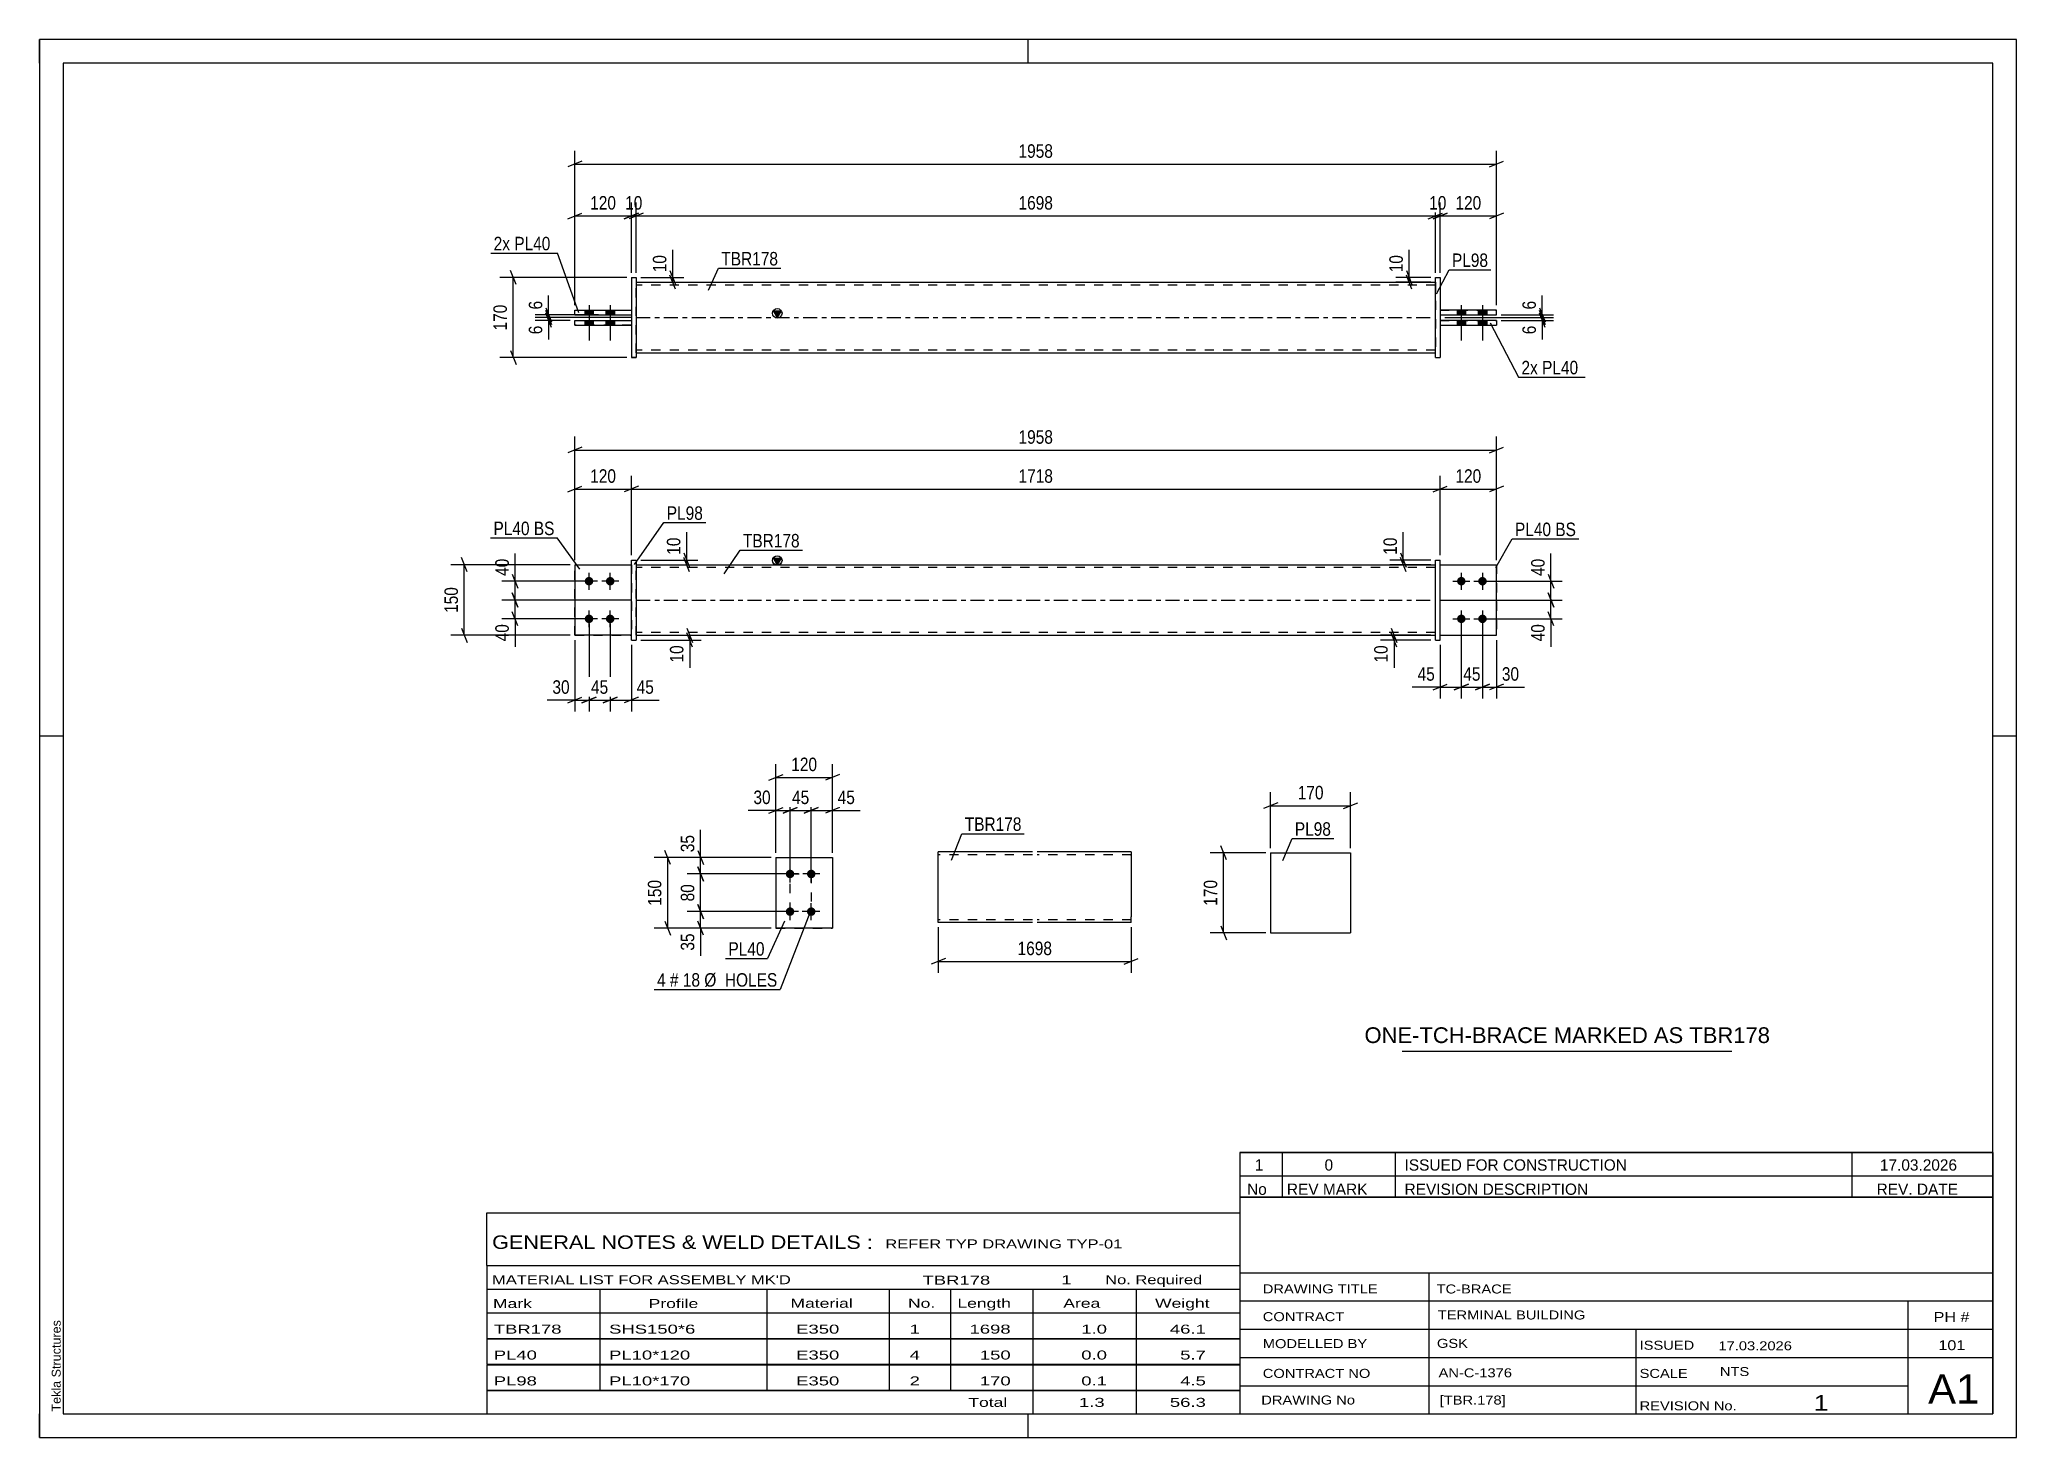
# Model space of a CAD drawing. Header units: millimetres. Extents: x 0 to 420, y 0 to 297.
import ezdxf

# ---------------------------------------------------------------- set-up
doc = ezdxf.new("R2010")
doc.units = ezdxf.units.MM
doc.linetypes.add('DXK_LINE_DOT2', pattern=[3.9198, 1.9599, -1.9599])
doc.linetypes.add('DXK_LINE_DOT3', pattern=[5.9187, 2.979, -0.9799, 0.9799, -0.9799])
doc.styles.add('Arial', font='ARIAL.TTF', dxfattribs={"height": 0.2})
doc.styles.add('Arial Narrow', font='ARIALN.TTF', dxfattribs={"height": 0.2})

# ---------------------------------------------------------------- blocks, each defined once
blk = doc.blocks.new('Unknown-580873624-1132')
at = {"color": 5, "linetype": 'Continuous'}
for p, q in [((420, 297), (0, 297)), ((0, 297), (0, 0)), ((0, 292), (0, 297)), ((210, 292), (210, 297)), ((420, 0), (420, 297)), ((415, 292), (5, 292)), ((5, 292), (5, 5)), ((415, 5), (415, 292)), ((5, 149), (0, 149)), ((420, 149), (415, 149)), ((0, 0), (0, 5)), ((5, 5), (415, 5)), ((210, 0), (210, 5)), ((0, 0), (420, 0))]:
    blk.add_line(p, q, dxfattribs=at)
at = {"color": 174, "linetype": 'Continuous', "style": 'Arial'}
blk.add_text('Tekla Structures', height=1.9102, rotation=90, dxfattribs=at).set_placement((4.5, 5.5))
blk = doc.blocks.new('Bolt-580873624-1419 - 1385')
at = {"linetype": 'Continuous'}
for points in [[(159.45, 120.62), (159.64, 120.6), (159.81, 120.54), (159.98, 120.44), (160.12, 120.32), (160.23, 120.17), (160.3, 119.99), (160.34, 119.81), (160.34, 119.62), (160.3, 119.44), (160.23, 119.27), (160.12, 119.11), (159.98, 118.99), (159.81, 118.89), (159.64, 118.84), (159.45, 118.82), (159.26, 118.84), (159.08, 118.89), (158.92, 118.99), (158.78, 119.11), (158.67, 119.27), (158.59, 119.44), (158.55, 119.62), (158.55, 119.81), (158.59, 119.99), (158.67, 120.17), (158.78, 120.32), (158.92, 120.44), (159.08, 120.54), (159.26, 120.6)], [(163.95, 120.62), (164.14, 120.6), (164.31, 120.54), (164.48, 120.44), (164.62, 120.32), (164.73, 120.17), (164.8, 119.99), (164.84, 119.81), (164.84, 119.62), (164.8, 119.44), (164.73, 119.27), (164.62, 119.11), (164.48, 118.99), (164.31, 118.89), (164.14, 118.84), (163.95, 118.82), (163.76, 118.84), (163.58, 118.89), (163.42, 118.99), (163.28, 119.11), (163.17, 119.27), (163.09, 119.44), (163.05, 119.62), (163.05, 119.81), (163.09, 119.99), (163.17, 120.17), (163.28, 120.32), (163.42, 120.44), (163.58, 120.54), (163.76, 120.6)], [(159.45, 112.62), (159.64, 112.6), (159.81, 112.54), (159.98, 112.44), (160.12, 112.32), (160.23, 112.17), (160.3, 111.99), (160.34, 111.81), (160.34, 111.62), (160.3, 111.44), (160.23, 111.27), (160.12, 111.11), (159.98, 110.99), (159.81, 110.89), (159.64, 110.84), (159.45, 110.82), (159.26, 110.84), (159.08, 110.89), (158.92, 110.99), (158.78, 111.11), (158.67, 111.27), (158.59, 111.44), (158.55, 111.62), (158.55, 111.81), (158.59, 111.99), (158.67, 112.17), (158.78, 112.32), (158.92, 112.44), (159.08, 112.54), (159.26, 112.6)], [(163.95, 112.62), (164.14, 112.6), (164.31, 112.54), (164.48, 112.44), (164.62, 112.32), (164.73, 112.17), (164.8, 111.99), (164.84, 111.81), (164.84, 111.62), (164.8, 111.44), (164.73, 111.27), (164.62, 111.11), (164.48, 110.99), (164.31, 110.89), (164.14, 110.84), (163.95, 110.82), (163.76, 110.84), (163.58, 110.89), (163.42, 110.99), (163.28, 111.11), (163.17, 111.27), (163.09, 111.44), (163.05, 111.62), (163.05, 111.81), (163.09, 111.99), (163.17, 112.17), (163.28, 112.32), (163.42, 112.44), (163.58, 112.54), (163.76, 112.6)]]:
    blk.add_hatch(color=1, dxfattribs=at).paths.add_polyline_path(points)
at = {"color": 1, "linetype": 'Continuous'}
for p, q in [((161.25, 119.72), (157.65, 119.72)), ((159.45, 117.92), (159.45, 121.52)), ((165.75, 119.72), (162.15, 119.72)), ((163.95, 117.92), (163.95, 121.52)), ((159.45, 109.92), (159.45, 113.52)), ((163.95, 109.92), (163.95, 113.52)), ((161.25, 111.72), (157.65, 111.72)), ((165.75, 111.72), (162.15, 111.72))]:
    blk.add_line(p, q, dxfattribs=at)
blk = doc.blocks.new('Part-580873624-1434 - 1385')
at = {"color": 2, "linetype": 'Continuous'}
for p, q in [((156.45, 123.22), (168.45, 123.22)), ((156.45, 123.22), (156.45, 108.22)), ((168.45, 123.22), (168.45, 123.22)), ((168.45, 123.22), (168.45, 108.22)), ((168.45, 108.22), (156.45, 108.22)), ((156.45, 108.22), (156.45, 108.22))]:
    blk.add_line(p, q, dxfattribs=at)
at = {"color": 7, "linetype": 'DXK_LINE_DOT2'}
for p, q in [((156.45, 123.22), (168.45, 123.22)), ((168.45, 123.22), (168.45, 123.22)), ((156.45, 108.22), (168.45, 108.22))]:
    blk.add_line(p, q, dxfattribs=at)
blk = doc.blocks.new('Part-580873624-1800 - 1776')
at = {"color": 2, "linetype": 'Continuous'}
for p, q in [((297.55, 185.42), (309.55, 185.42)), ((309.55, 185.42), (309.55, 185.42)), ((309.55, 170.42), (309.55, 185.42)), ((297.55, 170.42), (309.55, 170.42))]:
    blk.add_line(p, q, dxfattribs=at)
at = {"color": 7, "linetype": 'DXK_LINE_DOT2'}
for p, q in [((297.55, 185.42), (309.55, 185.42)), ((297.55, 170.42), (297.55, 185.42)), ((297.55, 170.42), (297.55, 170.42)), ((297.55, 170.42), (309.55, 170.42))]:
    blk.add_line(p, q, dxfattribs=at)
blk = doc.blocks.new('Part-580873624-1787 - 1776')
at = {"color": 2, "linetype": 'Continuous'}
for p, q in [((125.74, 186.42), (126.74, 186.42)), ((125.74, 169.42), (125.74, 186.42)), ((126.74, 186.42), (126.74, 186.42)), ((126.74, 186.42), (126.74, 169.42)), ((125.74, 169.42), (126.74, 169.42))]:
    blk.add_line(p, q, dxfattribs=at)
at = {"color": 7, "linetype": 'DXK_LINE_DOT2'}
for p, q in [((125.74, 186.42), (126.74, 186.42)), ((125.74, 169.42), (126.74, 169.42))]:
    blk.add_line(p, q, dxfattribs=at)
blk = doc.blocks.new('Part-580873624-1795 - 1776')
at = {"linetype": 'Continuous'}
blk.add_hatch(color=2, dxfattribs=at).paths.add_polyline_path([(156.74, 185.42), (155.94, 186.82), (157.54, 186.82)])
at = {"color": 2, "linetype": 'Continuous'}
for p, q in [((126.74, 185.42), (296.55, 185.42)), ((156.74, 185.42), (155.94, 186.82)), ((155.94, 186.82), (157.54, 186.82)), ((157.54, 186.82), (156.74, 185.42)), ((126.74, 170.42), (296.55, 170.42))]:
    blk.add_line(p, q, dxfattribs=at)
at = {"color": 7, "linetype": 'DXK_LINE_DOT2'}
for p, q in [((126.74, 170.42), (126.74, 185.42)), ((296.55, 184.82), (126.74, 184.82)), ((296.55, 170.42), (296.55, 185.42)), ((296.55, 171.02), (126.74, 171.02))]:
    blk.add_line(p, q, dxfattribs=at)
at = {"color": 7, "linetype": 'DXK_LINE_DOT3'}
blk.add_line((126.74, 177.92), (296.55, 177.92), dxfattribs=at)
at = {"color": 2, "linetype": 'Continuous'}
blk.add_circle((156.74, 186.32), 1, dxfattribs=at)
blk = doc.blocks.new('Bolt-580873624-1788 - 1776')
at = {"linetype": 'Continuous'}
for points in [[(302.05, 182.82), (302.24, 182.8), (302.42, 182.74), (302.58, 182.65), (302.72, 182.52), (302.83, 182.37), (302.91, 182.2), (302.95, 182.01), (302.95, 181.82), (302.91, 181.64), (302.83, 181.47), (302.72, 181.32), (302.58, 181.19), (302.42, 181.1), (302.24, 181.04), (302.05, 181.02), (301.87, 181.04), (301.69, 181.1), (301.53, 181.19), (301.39, 181.32), (301.28, 181.47), (301.2, 181.64), (301.16, 181.82), (301.16, 182.01), (301.2, 182.2), (301.28, 182.37), (301.39, 182.52), (301.53, 182.65), (301.69, 182.74), (301.87, 182.8)], [(306.55, 182.82), (306.74, 182.8), (306.92, 182.74), (307.08, 182.65), (307.22, 182.52), (307.33, 182.37), (307.41, 182.2), (307.45, 182.01), (307.45, 181.82), (307.41, 181.64), (307.33, 181.47), (307.22, 181.32), (307.08, 181.19), (306.92, 181.1), (306.74, 181.04), (306.55, 181.02), (306.37, 181.04), (306.19, 181.1), (306.03, 181.19), (305.89, 181.32), (305.78, 181.47), (305.7, 181.64), (305.66, 181.82), (305.66, 182.01), (305.7, 182.2), (305.78, 182.37), (305.89, 182.52), (306.03, 182.65), (306.19, 182.74), (306.37, 182.8)], [(302.05, 174.82), (302.24, 174.8), (302.42, 174.74), (302.58, 174.65), (302.72, 174.52), (302.83, 174.37), (302.91, 174.2), (302.95, 174.01), (302.95, 173.82), (302.91, 173.64), (302.83, 173.47), (302.72, 173.32), (302.58, 173.19), (302.42, 173.1), (302.24, 173.04), (302.05, 173.02), (301.87, 173.04), (301.69, 173.1), (301.53, 173.19), (301.39, 173.32), (301.28, 173.47), (301.2, 173.64), (301.16, 173.82), (301.16, 174.01), (301.2, 174.2), (301.28, 174.37), (301.39, 174.52), (301.53, 174.65), (301.69, 174.74), (301.87, 174.8)], [(306.55, 174.82), (306.74, 174.8), (306.92, 174.74), (307.08, 174.65), (307.22, 174.52), (307.33, 174.37), (307.41, 174.2), (307.45, 174.01), (307.45, 173.82), (307.41, 173.64), (307.33, 173.47), (307.22, 173.32), (307.08, 173.19), (306.92, 173.1), (306.74, 173.04), (306.55, 173.02), (306.37, 173.04), (306.19, 173.1), (306.03, 173.19), (305.89, 173.32), (305.78, 173.47), (305.7, 173.64), (305.66, 173.82), (305.66, 174.01), (305.7, 174.2), (305.78, 174.37), (305.89, 174.52), (306.03, 174.65), (306.19, 174.74), (306.37, 174.8)]]:
    blk.add_hatch(color=1, dxfattribs=at).paths.add_polyline_path(points)
at = {"color": 1, "linetype": 'Continuous'}
for p, q in [((300.25, 181.92), (303.85, 181.92)), ((302.05, 183.72), (302.05, 180.12)), ((304.75, 181.92), (308.35, 181.92)), ((306.55, 183.72), (306.55, 180.12)), ((300.25, 173.92), (303.85, 173.92)), ((302.05, 175.72), (302.05, 172.12)), ((304.75, 173.92), (308.35, 173.92)), ((306.55, 175.72), (306.55, 172.12))]:
    blk.add_line(p, q, dxfattribs=at)
blk = doc.blocks.new('Bolt-580873624-1789 - 1776')
at = {"linetype": 'Continuous'}
for points in [[(116.74, 182.82), (116.92, 182.8), (117.1, 182.74), (117.27, 182.65), (117.41, 182.52), (117.52, 182.37), (117.59, 182.2), (117.63, 182.01), (117.63, 181.82), (117.59, 181.64), (117.52, 181.47), (117.41, 181.32), (117.27, 181.19), (117.1, 181.1), (116.92, 181.04), (116.74, 181.02), (116.55, 181.04), (116.37, 181.1), (116.21, 181.19), (116.07, 181.32), (115.96, 181.47), (115.88, 181.64), (115.84, 181.82), (115.84, 182.01), (115.88, 182.2), (115.96, 182.37), (116.07, 182.52), (116.21, 182.65), (116.37, 182.74), (116.55, 182.8)], [(121.24, 182.82), (121.42, 182.8), (121.6, 182.74), (121.77, 182.65), (121.91, 182.52), (122.02, 182.37), (122.09, 182.2), (122.13, 182.01), (122.13, 181.82), (122.09, 181.64), (122.02, 181.47), (121.91, 181.32), (121.77, 181.19), (121.6, 181.1), (121.42, 181.04), (121.24, 181.02), (121.05, 181.04), (120.87, 181.1), (120.71, 181.19), (120.57, 181.32), (120.46, 181.47), (120.38, 181.64), (120.34, 181.82), (120.34, 182.01), (120.38, 182.2), (120.46, 182.37), (120.57, 182.52), (120.71, 182.65), (120.87, 182.74), (121.05, 182.8)], [(116.74, 174.82), (116.92, 174.8), (117.1, 174.74), (117.27, 174.65), (117.41, 174.52), (117.52, 174.37), (117.59, 174.2), (117.63, 174.01), (117.63, 173.82), (117.59, 173.64), (117.52, 173.47), (117.41, 173.32), (117.27, 173.19), (117.1, 173.1), (116.92, 173.04), (116.74, 173.02), (116.55, 173.04), (116.37, 173.1), (116.21, 173.19), (116.07, 173.32), (115.96, 173.47), (115.88, 173.64), (115.84, 173.82), (115.84, 174.01), (115.88, 174.2), (115.96, 174.37), (116.07, 174.52), (116.21, 174.65), (116.37, 174.74), (116.55, 174.8)], [(121.24, 174.82), (121.42, 174.8), (121.6, 174.74), (121.77, 174.65), (121.91, 174.52), (122.02, 174.37), (122.09, 174.2), (122.13, 174.01), (122.13, 173.82), (122.09, 173.64), (122.02, 173.47), (121.91, 173.32), (121.77, 173.19), (121.6, 173.1), (121.42, 173.04), (121.24, 173.02), (121.05, 173.04), (120.87, 173.1), (120.71, 173.19), (120.57, 173.32), (120.46, 173.47), (120.38, 173.64), (120.34, 173.82), (120.34, 174.01), (120.38, 174.2), (120.46, 174.37), (120.57, 174.52), (120.71, 174.65), (120.87, 174.74), (121.05, 174.8)]]:
    blk.add_hatch(color=1, dxfattribs=at).paths.add_polyline_path(points)
at = {"color": 1, "linetype": 'Continuous'}
for p, q in [((118.54, 181.92), (114.94, 181.92)), ((116.74, 180.12), (116.74, 183.72)), ((123.04, 181.92), (119.44, 181.92)), ((121.24, 180.12), (121.24, 183.72)), ((118.54, 173.92), (114.94, 173.92)), ((116.74, 172.12), (116.74, 175.72)), ((123.04, 173.92), (119.44, 173.92)), ((121.24, 172.12), (121.24, 175.72))]:
    blk.add_line(p, q, dxfattribs=at)
blk = doc.blocks.new('Part-580873624-1805 - 1776')
at = {"color": 7, "linetype": 'DXK_LINE_DOT2'}
for p, q in [((297.55, 185.42), (309.55, 185.42)), ((297.55, 170.42), (297.55, 185.42)), ((297.55, 185.42), (309.55, 185.42)), ((309.55, 185.42), (309.55, 185.42)), ((309.55, 185.42), (309.55, 170.42)), ((297.55, 170.42), (297.55, 170.42)), ((297.55, 170.42), (309.55, 170.42)), ((297.55, 170.42), (309.55, 170.42))]:
    blk.add_line(p, q, dxfattribs=at)
blk = doc.blocks.new('Part-580873624-1806 - 1776')
at = {"color": 2, "linetype": 'Continuous'}
for p, q in [((296.55, 186.42), (297.55, 186.42)), ((296.55, 169.42), (296.55, 186.42)), ((297.55, 169.42), (297.55, 186.42)), ((296.55, 169.42), (296.55, 169.42)), ((296.55, 169.42), (297.55, 169.42))]:
    blk.add_line(p, q, dxfattribs=at)
at = {"color": 7, "linetype": 'DXK_LINE_DOT2'}
for p, q in [((296.55, 186.42), (297.55, 186.42)), ((296.55, 169.42), (297.55, 169.42))]:
    blk.add_line(p, q, dxfattribs=at)
blk = doc.blocks.new('Part-580873624-1811 - 1776')
at = {"color": 2, "linetype": 'Continuous'}
for p, q in [((113.74, 185.42), (125.74, 185.42)), ((113.74, 185.42), (113.74, 170.42)), ((125.74, 170.42), (113.74, 170.42)), ((113.74, 170.42), (113.74, 170.42))]:
    blk.add_line(p, q, dxfattribs=at)
at = {"color": 7, "linetype": 'DXK_LINE_DOT2'}
for p, q in [((113.74, 185.42), (125.74, 185.42)), ((125.74, 185.42), (125.74, 185.42)), ((125.74, 185.42), (125.74, 170.42)), ((113.74, 170.42), (125.74, 170.42))]:
    blk.add_line(p, q, dxfattribs=at)
blk = doc.blocks.new('Part-580873624-1816 - 1776')
at = {"color": 7, "linetype": 'DXK_LINE_DOT2'}
for p, q in [((113.74, 185.42), (125.74, 185.42)), ((113.74, 185.42), (125.74, 185.42)), ((113.74, 170.42), (113.74, 185.42)), ((125.74, 185.42), (125.74, 185.42)), ((125.74, 185.42), (125.74, 170.42)), ((113.74, 170.42), (125.74, 170.42)), ((125.74, 170.42), (113.74, 170.42)), ((113.74, 170.42), (113.74, 170.42))]:
    blk.add_line(p, q, dxfattribs=at)
blk = doc.blocks.new('Part-580873624-2068 - 2055')
at = {"color": 2, "linetype": 'Continuous'}
for p, q in [((309.55, 237.33), (297.55, 237.33)), ((297.55, 236.33), (309.55, 236.33)), ((309.55, 237.33), (309.55, 236.33))]:
    blk.add_line(p, q, dxfattribs=at)
at = {"color": 7, "linetype": 'DXK_LINE_DOT2'}
for p, q in [((297.55, 237.33), (297.55, 236.33)), ((297.55, 237.33), (309.55, 237.33)), ((297.55, 236.33), (309.55, 236.33))]:
    blk.add_line(p, q, dxfattribs=at)
blk = doc.blocks.new('Part-580873624-2073 - 2055')
at = {"linetype": 'Continuous'}
blk.add_hatch(color=2, dxfattribs=at).paths.add_polyline_path([(156.74, 237.93), (155.94, 239.33), (157.54, 239.33)])
at = {"color": 2, "linetype": 'Continuous'}
for p, q in [((126.74, 245.43), (296.55, 245.43)), ((156.74, 237.93), (155.94, 239.33)), ((155.94, 239.33), (157.54, 239.33)), ((157.54, 239.33), (156.74, 237.93)), ((126.74, 230.43), (296.55, 230.43))]:
    blk.add_line(p, q, dxfattribs=at)
at = {"color": 7, "linetype": 'DXK_LINE_DOT2'}
for p, q in [((126.74, 230.43), (126.74, 245.43)), ((296.55, 244.83), (126.74, 244.83)), ((296.55, 245.43), (296.55, 230.43)), ((296.55, 231.03), (126.74, 231.03))]:
    blk.add_line(p, q, dxfattribs=at)
at = {"color": 7, "linetype": 'DXK_LINE_DOT3'}
blk.add_line((126.74, 237.93), (296.55, 237.93), dxfattribs=at)
at = {"color": 2, "linetype": 'Continuous'}
blk.add_circle((156.74, 238.83), 1, dxfattribs=at)
blk = doc.blocks.new('Bolt-580873624-2057 - 2055')
at = {"linetype": 'Continuous'}
for points in [[(115.84, 238.53), (117.64, 238.53), (117.64, 239.53), (115.84, 239.53)], [(115.84, 238.53), (117.64, 238.53), (117.64, 239.53), (115.84, 239.53)], [(120.34, 238.53), (122.14, 238.53), (122.14, 239.53), (120.34, 239.53)], [(120.34, 238.53), (122.14, 238.53), (122.14, 239.53), (120.34, 239.53)], [(115.84, 236.33), (117.64, 236.33), (117.64, 237.33), (115.84, 237.33)], [(115.84, 236.33), (117.64, 236.33), (117.64, 237.33), (115.84, 237.33)], [(120.34, 236.33), (122.14, 236.33), (122.14, 237.33), (120.34, 237.33)], [(120.34, 236.33), (122.14, 236.33), (122.14, 237.33), (120.34, 237.33)]]:
    blk.add_hatch(color=1, dxfattribs=at).paths.add_polyline_path(points)
at = {"color": 1, "linetype": 'Continuous'}
for p, q in [((115.84, 239.53), (115.84, 238.53)), ((115.84, 239.53), (115.84, 238.53)), ((116.74, 240.53), (116.74, 233.03)), ((116.74, 240.53), (116.74, 233.03)), ((117.64, 239.53), (117.64, 238.53)), ((117.64, 239.53), (117.64, 238.53)), ((120.34, 239.53), (120.34, 238.53)), ((120.34, 239.53), (120.34, 238.53)), ((121.24, 240.53), (121.24, 233.03)), ((121.24, 240.53), (121.24, 233.03)), ((122.14, 239.53), (122.14, 238.53)), ((122.14, 239.53), (122.14, 238.53)), ((115.84, 237.33), (115.84, 236.33)), ((115.84, 237.33), (115.84, 236.33)), ((117.64, 237.33), (117.64, 236.33)), ((117.64, 237.33), (117.64, 236.33)), ((120.34, 237.33), (120.34, 236.33)), ((120.34, 237.33), (120.34, 236.33)), ((122.14, 237.33), (122.14, 236.33)), ((122.14, 237.33), (122.14, 236.33))]:
    blk.add_line(p, q, dxfattribs=at)
blk = doc.blocks.new('Bolt-580873624-2058 - 2055')
at = {"linetype": 'Continuous'}
for points in [[(302.95, 239.53), (301.15, 239.53), (301.15, 238.53), (302.95, 238.53)], [(302.95, 239.53), (301.15, 239.53), (301.15, 238.53), (302.95, 238.53)], [(307.45, 239.53), (305.65, 239.53), (305.65, 238.53), (307.45, 238.53)], [(307.45, 239.53), (305.65, 239.53), (305.65, 238.53), (307.45, 238.53)], [(302.95, 237.33), (301.15, 237.33), (301.15, 236.33), (302.95, 236.33)], [(302.95, 237.33), (301.15, 237.33), (301.15, 236.33), (302.95, 236.33)], [(307.45, 237.33), (305.65, 237.33), (305.65, 236.33), (307.45, 236.33)], [(307.45, 237.33), (305.65, 237.33), (305.65, 236.33), (307.45, 236.33)]]:
    blk.add_hatch(color=1, dxfattribs=at).paths.add_polyline_path(points)
at = {"color": 1, "linetype": 'Continuous'}
for p, q in [((301.15, 239.53), (301.15, 238.53)), ((301.15, 239.53), (301.15, 238.53)), ((302.05, 240.53), (302.05, 233.03)), ((302.05, 240.53), (302.05, 233.03)), ((302.95, 239.53), (302.95, 238.53)), ((302.95, 239.53), (302.95, 238.53)), ((305.65, 239.53), (305.65, 238.53)), ((305.65, 239.53), (305.65, 238.53)), ((306.55, 240.53), (306.55, 233.03)), ((306.55, 240.53), (306.55, 233.03)), ((307.45, 239.53), (307.45, 238.53)), ((307.45, 239.53), (307.45, 238.53)), ((301.15, 237.33), (301.15, 236.33)), ((301.15, 237.33), (301.15, 236.33)), ((302.95, 237.33), (302.95, 236.33)), ((302.95, 237.33), (302.95, 236.33)), ((305.65, 237.33), (305.65, 236.33)), ((305.65, 237.33), (305.65, 236.33)), ((307.45, 237.33), (307.45, 236.33)), ((307.45, 237.33), (307.45, 236.33))]:
    blk.add_line(p, q, dxfattribs=at)
blk = doc.blocks.new('Part-580873624-2063 - 2055')
at = {"color": 2, "linetype": 'Continuous'}
for p, q in [((309.55, 239.53), (297.55, 239.53)), ((309.55, 238.53), (309.55, 239.53)), ((297.55, 238.53), (309.55, 238.53))]:
    blk.add_line(p, q, dxfattribs=at)
at = {"color": 7, "linetype": 'DXK_LINE_DOT2'}
for p, q in [((297.55, 239.53), (297.55, 238.53)), ((297.55, 239.53), (309.55, 239.53)), ((297.55, 238.53), (309.55, 238.53))]:
    blk.add_line(p, q, dxfattribs=at)
blk = doc.blocks.new('Part-580873624-2084 - 2055')
at = {"color": 2, "linetype": 'Continuous'}
for p, q in [((296.55, 246.43), (296.55, 246.43)), ((296.55, 229.43), (296.55, 246.43)), ((296.55, 246.43), (297.55, 246.43)), ((297.55, 246.43), (297.55, 246.43)), ((297.55, 246.43), (297.55, 229.43)), ((296.55, 229.43), (297.55, 229.43)), ((296.55, 229.43), (296.55, 229.43)), ((297.55, 229.43), (297.55, 229.43))]:
    blk.add_line(p, q, dxfattribs=at)
at = {"color": 7, "linetype": 'DXK_LINE_DOT2'}
for p, q in [((296.55, 246.43), (297.55, 246.43)), ((296.55, 229.43), (297.55, 229.43)), ((297.55, 229.43), (297.55, 229.43))]:
    blk.add_line(p, q, dxfattribs=at)
blk = doc.blocks.new('Part-580873624-2089 - 2055')
at = {"color": 2, "linetype": 'Continuous'}
for p, q in [((113.74, 237.33), (125.74, 237.33)), ((113.74, 236.33), (113.74, 237.33)), ((113.74, 236.33), (125.74, 236.33)), ((113.74, 236.33), (113.74, 236.33))]:
    blk.add_line(p, q, dxfattribs=at)
at = {"color": 7, "linetype": 'DXK_LINE_DOT2'}
for p, q in [((113.74, 237.33), (125.74, 237.33)), ((125.74, 236.33), (113.74, 236.33)), ((125.74, 237.33), (125.74, 236.33))]:
    blk.add_line(p, q, dxfattribs=at)
blk = doc.blocks.new('Part-580873624-2094 - 2055')
at = {"color": 2, "linetype": 'Continuous'}
for p, q in [((113.74, 239.53), (125.74, 239.53)), ((113.74, 238.53), (113.74, 239.53)), ((113.74, 238.53), (125.74, 238.53)), ((113.74, 238.53), (113.74, 238.53))]:
    blk.add_line(p, q, dxfattribs=at)
at = {"color": 7, "linetype": 'DXK_LINE_DOT2'}
for p, q in [((113.74, 239.53), (125.74, 239.53)), ((113.74, 239.53), (113.74, 239.53)), ((125.74, 239.53), (125.74, 238.53)), ((113.74, 238.53), (125.74, 238.53))]:
    blk.add_line(p, q, dxfattribs=at)
blk = doc.blocks.new('Part-580873624-2095 - 2055')
at = {"color": 2, "linetype": 'Continuous'}
for p, q in [((125.74, 246.43), (126.74, 246.43)), ((125.74, 246.43), (125.74, 229.43)), ((126.74, 246.43), (126.74, 246.43)), ((126.74, 246.43), (126.74, 229.43)), ((126.74, 229.43), (125.74, 229.43)), ((125.74, 229.43), (125.74, 229.43))]:
    blk.add_line(p, q, dxfattribs=at)
at = {"color": 7, "linetype": 'DXK_LINE_DOT2'}
for p, q in [((125.74, 246.43), (126.74, 246.43)), ((126.74, 246.43), (126.74, 246.43)), ((125.74, 229.43), (126.74, 229.43))]:
    blk.add_line(p, q, dxfattribs=at)
blk = doc.blocks.new('Part-580873624-1360 - 1344')
at = {"color": 2, "linetype": 'Continuous'}
for p, q in [((261.55, 124.22), (261.55, 107.22)), ((261.55, 124.22), (278.55, 124.22)), ((278.55, 124.22), (278.55, 107.22)), ((261.55, 107.22), (278.55, 107.22))]:
    blk.add_line(p, q, dxfattribs=at)
blk = doc.blocks.new('Part-580873624-1246 - 1226')
at = {"color": 2, "linetype": 'Continuous'}
for p, q in [((210.94, 124.39), (190.94, 124.39)), ((190.94, 109.48), (190.94, 124.39)), ((231.94, 124.39), (211.94, 124.39)), ((231.94, 124.39), (231.94, 110.59)), ((190.94, 109.39), (190.94, 109.48)), ((210.94, 109.39), (190.94, 109.39)), ((231.94, 109.39), (211.94, 109.39)), ((231.94, 109.39), (231.94, 110.59))]:
    blk.add_line(p, q, dxfattribs=at)
at = {"color": 7, "linetype": 'DXK_LINE_DOT2'}
for p, q in [((210.94, 123.79), (190.94, 123.79)), ((231.94, 123.79), (211.94, 123.79)), ((231.94, 123.79), (231.94, 123.75)), ((231.94, 123.75), (231.94, 123.79)), ((231.94, 123.65), (231.94, 123.75)), ((231.94, 123.75), (231.94, 123.65)), ((190.94, 109.99), (190.94, 110.04)), ((210.94, 109.99), (190.94, 109.99)), ((231.94, 109.99), (211.94, 109.99)), ((231.94, 110.04), (231.94, 110.36)), ((231.94, 109.99), (231.94, 110.04))]:
    blk.add_line(p, q, dxfattribs=at)
blk = doc.blocks.new('Rectangle-580873624-1543 - 1385')
at = {"color": 1, "linetype": 'DXK_LINE_DOT2'}
blk.add_lwpolyline([(159.45, 119.72), (163.95, 119.72), (163.95, 111.72), (159.45, 111.72), (159.45, 119.72)], close=True, dxfattribs=at)
blk = doc.blocks.new('StraightDimension-580873624-1459 - 1385')
at = {"color": 7, "linetype": 'Continuous'}
for p, q in [((155.45, 123.22), (137.6, 123.22)), ((139.85, 124.72), (141.05, 121.72)), ((140.45, 119.72), (140.45, 123.22)), ((158.45, 119.72), (137.6, 119.72)), ((141.05, 118.22), (139.85, 121.22))]:
    blk.add_line(p, q, dxfattribs=at)
at = {"color": 0}
blk.add_wipeout([(139.7, 128.6), (135.5, 128.6), (135.5, 123.74), (139.7, 123.74)], dxfattribs=at)
at = {"color": 7, "linetype": 'Continuous'}
blk.add_line((140.45, 123.22), (140.45, 129.12), dxfattribs=at)
blk.add_line((140.45, 123.22), (140.45, 129.12), dxfattribs=at)
at = {"color": 3, "style": 'Arial Narrow'}
blk.add_text('35', height=2.863, rotation=90.0002, dxfattribs=at).set_placement((139.1, 124.34))
blk = doc.blocks.new('StraightDimension-580873624-1436 - 1385')
at = {"color": 7, "linetype": 'Continuous'}
for p, q in [((158.45, 111.72), (137.6, 111.72)), ((139.85, 113.22), (141.05, 110.22)), ((141.05, 106.72), (139.85, 109.72)), ((140.45, 108.22), (140.45, 111.72)), ((155.45, 108.22), (137.6, 108.22))]:
    blk.add_line(p, q, dxfattribs=at)
at = {"color": 0}
blk.add_wipeout([(139.7, 107.69), (135.5, 107.69), (135.5, 102.83), (139.7, 102.83)], dxfattribs=at)
at = {"color": 7, "linetype": 'Continuous'}
blk.add_line((140.45, 108.22), (140.45, 102.31), dxfattribs=at)
blk.add_line((140.45, 108.22), (140.45, 102.31), dxfattribs=at)
at = {"color": 3, "style": 'Arial Narrow'}
blk.add_text('35', height=2.863, rotation=90.0002, dxfattribs=at).set_placement((139.1, 103.43))
blk = doc.blocks.new('StraightDimension-580873624-1513 - 1385')
at = {"color": 7, "linetype": 'Continuous'}
for p, q in [((163.95, 120.72), (163.95, 136.07)), ((168.45, 124.22), (168.45, 136.07)), ((162.45, 132.62), (165.45, 133.82)), ((163.95, 133.22), (168.45, 133.22)), ((169.95, 133.82), (166.95, 132.62))]:
    blk.add_line(p, q, dxfattribs=at)
at = {"color": 0}
blk.add_wipeout([(173.83, 133.97), (173.83, 138.17), (168.97, 138.17), (168.97, 133.97)], dxfattribs=at)
at = {"color": 7, "linetype": 'Continuous'}
blk.add_line((168.45, 133.22), (174.35, 133.22), dxfattribs=at)
blk.add_line((168.45, 133.22), (174.35, 133.22), dxfattribs=at)
at = {"color": 3, "style": 'Arial Narrow'}
blk.add_text('45', height=2.863, dxfattribs=at).set_placement((169.57, 134.57))
blk = doc.blocks.new('StraightDimension-580873624-1449 - 1385')
at = {"color": 7, "linetype": 'Continuous'}
for p, q in [((158.45, 119.72), (137.6, 119.72)), ((139.85, 121.22), (141.05, 118.22)), ((140.45, 111.72), (140.45, 119.72)), ((158.45, 111.72), (137.6, 111.72)), ((141.05, 110.22), (139.85, 113.22))]:
    blk.add_line(p, q, dxfattribs=at)
at = {"color": 0}
blk.add_wipeout([(139.7, 118.14), (135.5, 118.14), (135.5, 113.29), (139.7, 113.29)], dxfattribs=at)
at = {"color": 3, "style": 'Arial Narrow'}
blk.add_text('80', height=2.863, rotation=90.0002, dxfattribs=at).set_placement((139.1, 113.89))
blk = doc.blocks.new('StraightDimension-580873624-1473 - 1385')
at = {"color": 7, "linetype": 'Continuous'}
for p, q in [((155.45, 123.22), (130.6, 123.22)), ((134.05, 121.72), (132.85, 124.72)), ((133.45, 108.22), (133.45, 123.22)), ((132.85, 109.72), (134.05, 106.72)), ((155.45, 108.22), (130.6, 108.22))]:
    blk.add_line(p, q, dxfattribs=at)
at = {"color": 0}
blk.add_wipeout([(132.7, 119.06), (128.5, 119.06), (128.5, 112.37), (132.7, 112.37)], dxfattribs=at)
at = {"color": 3, "style": 'Arial Narrow'}
blk.add_text('150', height=2.863, rotation=90.0002, dxfattribs=at).set_placement((132.1, 112.97))
blk = doc.blocks.new('StraightDimension-580873624-1490 - 1385')
at = {"color": 7, "linetype": 'Continuous'}
for p, q in [((156.45, 124.22), (156.45, 136.07)), ((159.45, 120.72), (159.45, 136.07)), ((154.95, 132.62), (157.95, 133.82)), ((156.45, 133.22), (159.45, 133.22)), ((160.95, 133.82), (157.95, 132.62))]:
    blk.add_line(p, q, dxfattribs=at)
at = {"color": 0}
blk.add_wipeout([(155.92, 133.97), (155.92, 138.17), (151.07, 138.17), (151.07, 133.97)], dxfattribs=at)
at = {"color": 7, "linetype": 'Continuous'}
blk.add_line((156.45, 133.22), (150.54, 133.22), dxfattribs=at)
blk.add_line((156.45, 133.22), (150.54, 133.22), dxfattribs=at)
at = {"color": 3, "style": 'Arial Narrow'}
blk.add_text('30', height=2.863, dxfattribs=at).set_placement((151.67, 134.57))
blk = doc.blocks.new('StraightDimension-580873624-1503 - 1385')
at = {"color": 7, "linetype": 'Continuous'}
for p, q in [((159.45, 120.72), (159.45, 136.07)), ((163.95, 120.72), (163.95, 136.07)), ((157.95, 132.62), (160.95, 133.82)), ((159.45, 133.22), (163.95, 133.22)), ((165.45, 133.82), (162.45, 132.62))]:
    blk.add_line(p, q, dxfattribs=at)
at = {"color": 0}
blk.add_wipeout([(164.13, 133.97), (164.13, 138.17), (159.27, 138.17), (159.27, 133.97)], dxfattribs=at)
at = {"color": 3, "style": 'Arial Narrow'}
blk.add_text('45', height=2.863, dxfattribs=at).set_placement((159.87, 134.57))
blk = doc.blocks.new('StraightDimension-580873624-1527 - 1385')
at = {"color": 7, "linetype": 'Continuous'}
for p, q in [((156.45, 124.22), (156.45, 143.07)), ((168.45, 124.22), (168.45, 143.07)), ((154.95, 139.62), (157.95, 140.82)), ((156.45, 140.22), (168.45, 140.22)), ((169.95, 140.82), (166.95, 139.62))]:
    blk.add_line(p, q, dxfattribs=at)
at = {"color": 0}
blk.add_wipeout([(165.79, 140.97), (165.79, 145.17), (159.11, 145.17), (159.11, 140.97)], dxfattribs=at)
at = {"color": 3, "style": 'Arial Narrow'}
blk.add_text('120', height=2.863, dxfattribs=at).set_placement((159.71, 141.57))
blk = doc.blocks.new('StraightDimension-580873624-1904 - 1776')
at = {"color": 7, "linetype": 'Continuous'}
for p, q in [((295.55, 170.42), (284.91, 170.42)), ((295.55, 169.42), (284.91, 169.42)), ((287.16, 171.92), (288.36, 168.92)), ((288.36, 167.92), (287.16, 170.92)), ((287.76, 169.42), (287.76, 170.42))]:
    blk.add_line(p, q, dxfattribs=at)
at = {"color": 0}
blk.add_wipeout([(287.01, 168.89), (282.81, 168.89), (282.81, 164.04), (287.01, 164.04)], dxfattribs=at)
at = {"color": 7, "linetype": 'Continuous'}
blk.add_line((287.76, 169.42), (287.76, 163.51), dxfattribs=at)
blk.add_line((287.76, 169.42), (287.76, 163.51), dxfattribs=at)
at = {"color": 3, "style": 'Arial Narrow'}
blk.add_text('10', height=2.863, rotation=90.0002, dxfattribs=at).set_placement((286.41, 164.64))
blk = doc.blocks.new('StraightDimension-580873624-1832 - 1776')
at = {"color": 7, "linetype": 'Continuous'}
for p, q in [((121.24, 172.92), (121.24, 154.25)), ((125.74, 168.42), (125.74, 154.25)), ((119.74, 156.05), (122.74, 157.25)), ((121.24, 156.65), (125.74, 156.65)), ((127.24, 157.25), (124.24, 156.05))]:
    blk.add_line(p, q, dxfattribs=at)
at = {"color": 0}
blk.add_wipeout([(131.12, 157.4), (131.12, 161.6), (126.26, 161.6), (126.26, 157.4)], dxfattribs=at)
at = {"color": 7, "linetype": 'Continuous'}
blk.add_line((125.74, 156.65), (131.64, 156.65), dxfattribs=at)
blk.add_line((125.74, 156.65), (131.64, 156.65), dxfattribs=at)
at = {"color": 3, "style": 'Arial Narrow'}
blk.add_text('45', height=2.863, dxfattribs=at).set_placement((126.86, 158))
blk = doc.blocks.new('StraightDimension-580873624-1923 - 1776')
at = {"color": 7, "linetype": 'Continuous'}
for p, q in [((302.05, 172.92), (302.05, 157.03)), ((306.55, 172.92), (306.55, 157.03)), ((300.55, 158.83), (303.55, 160.03)), ((308.05, 160.03), (305.05, 158.83)), ((302.05, 159.43), (306.55, 159.43))]:
    blk.add_line(p, q, dxfattribs=at)
at = {"color": 0}
blk.add_wipeout([(306.73, 160.18), (306.73, 164.38), (301.88, 164.38), (301.88, 160.18)], dxfattribs=at)
at = {"color": 3, "style": 'Arial Narrow'}
blk.add_text('45', height=2.863, dxfattribs=at).set_placement((302.48, 160.78))
blk = doc.blocks.new('StraightDimension-580873624-1974 - 1776')
at = {"color": 7, "linetype": 'Continuous'}
for p, q in [((297.55, 177.92), (323.51, 177.92)), ((320.51, 179.42), (321.71, 176.42)), ((321.11, 173.92), (321.11, 177.92)), ((307.55, 173.92), (323.51, 173.92)), ((321.71, 172.42), (320.51, 175.42))]:
    blk.add_line(p, q, dxfattribs=at)
at = {"color": 0}
blk.add_wipeout([(320.36, 173.39), (316.16, 173.39), (316.16, 168.54), (320.36, 168.54)], dxfattribs=at)
at = {"color": 7, "linetype": 'Continuous'}
blk.add_line((321.11, 173.92), (321.11, 168.01), dxfattribs=at)
blk.add_line((321.11, 173.92), (321.11, 168.01), dxfattribs=at)
at = {"color": 3, "style": 'Arial Narrow'}
blk.add_text('40', height=2.863, rotation=90.0002, dxfattribs=at).set_placement((319.76, 169.14))
blk = doc.blocks.new('StraightDimension-580873624-1846 - 1776')
at = {"color": 7, "linetype": 'Continuous'}
for p, q in [((116.74, 172.92), (116.74, 154.25)), ((113.74, 169.42), (113.74, 154.25)), ((112.24, 156.05), (115.24, 157.25)), ((113.74, 156.65), (116.74, 156.65)), ((118.24, 157.25), (115.24, 156.05))]:
    blk.add_line(p, q, dxfattribs=at)
at = {"color": 0}
blk.add_wipeout([(113.21, 157.4), (113.21, 161.6), (108.36, 161.6), (108.36, 157.4)], dxfattribs=at)
at = {"color": 7, "linetype": 'Continuous'}
blk.add_line((113.74, 156.65), (107.83, 156.65), dxfattribs=at)
blk.add_line((113.74, 156.65), (107.83, 156.65), dxfattribs=at)
at = {"color": 3, "style": 'Arial Narrow'}
blk.add_text('30', height=2.863, dxfattribs=at).set_placement((108.96, 158))
blk = doc.blocks.new('StraightDimension-580873624-1997 - 1776')
at = {"color": 7, "linetype": 'Continuous'}
for p, q in [((296.05, 200.88), (299.05, 202.08)), ((297.55, 187.42), (297.55, 204.33)), ((311.05, 202.08), (308.05, 200.88)), ((309.55, 186.42), (309.55, 204.33)), ((297.55, 201.48), (309.55, 201.48))]:
    blk.add_line(p, q, dxfattribs=at)
at = {"color": 0}
blk.add_wipeout([(306.9, 202.23), (306.9, 206.43), (300.21, 206.43), (300.21, 202.23)], dxfattribs=at)
at = {"color": 3, "style": 'Arial Narrow'}
blk.add_text('120', height=2.863, dxfattribs=at).set_placement((300.81, 202.83))
blk = doc.blocks.new('StraightDimension-580873624-1933 - 1776')
at = {"color": 7, "linetype": 'Continuous'}
for p, q in [((306.55, 172.92), (306.55, 157.03)), ((309.55, 169.42), (309.55, 157.03)), ((305.05, 158.83), (308.05, 160.03)), ((311.05, 160.03), (308.05, 158.83)), ((306.55, 159.43), (309.55, 159.43))]:
    blk.add_line(p, q, dxfattribs=at)
at = {"color": 0}
blk.add_wipeout([(314.94, 160.18), (314.94, 164.38), (310.08, 164.38), (310.08, 160.18)], dxfattribs=at)
at = {"color": 7, "linetype": 'Continuous'}
blk.add_line((309.55, 159.43), (315.46, 159.43), dxfattribs=at)
blk.add_line((309.55, 159.43), (315.46, 159.43), dxfattribs=at)
at = {"color": 3, "style": 'Arial Narrow'}
blk.add_text('30', height=2.863, dxfattribs=at).set_placement((310.68, 160.78))
blk = doc.blocks.new('StraightDimension-580873624-1875 - 1776')
at = {"color": 7, "linetype": 'Continuous'}
for p, q in [((115.74, 181.92), (98.19, 181.92)), ((100.44, 183.42), (101.64, 180.42)), ((101.04, 177.92), (101.04, 181.92)), ((125.74, 177.92), (98.19, 177.92)), ((101.64, 176.42), (100.44, 179.42))]:
    blk.add_line(p, q, dxfattribs=at)
at = {"color": 0}
blk.add_wipeout([(100.29, 187.3), (96.09, 187.3), (96.09, 182.44), (100.29, 182.44)], dxfattribs=at)
at = {"color": 7, "linetype": 'Continuous'}
blk.add_line((101.04, 181.92), (101.04, 187.82), dxfattribs=at)
blk.add_line((101.04, 181.92), (101.04, 187.82), dxfattribs=at)
at = {"color": 3, "style": 'Arial Narrow'}
blk.add_text('40', height=2.863, rotation=90.0002, dxfattribs=at).set_placement((99.69, 183.04))
blk = doc.blocks.new('StraightDimension-580873624-1961 - 1776')
at = {"color": 7, "linetype": 'Continuous'}
for p, q in [((307.55, 181.92), (323.51, 181.92)), ((320.51, 183.42), (321.71, 180.42)), ((321.11, 177.92), (321.11, 181.92)), ((297.55, 177.92), (323.51, 177.92)), ((321.71, 176.42), (320.51, 179.42))]:
    blk.add_line(p, q, dxfattribs=at)
at = {"color": 0}
blk.add_wipeout([(320.36, 187.3), (316.16, 187.3), (316.16, 182.44), (320.36, 182.44)], dxfattribs=at)
at = {"color": 7, "linetype": 'Continuous'}
blk.add_line((321.11, 181.92), (321.11, 187.82), dxfattribs=at)
blk.add_line((321.11, 181.92), (321.11, 187.82), dxfattribs=at)
at = {"color": 3, "style": 'Arial Narrow'}
blk.add_text('40', height=2.863, rotation=90.0002, dxfattribs=at).set_placement((319.76, 183.04))
blk = doc.blocks.new('StraightDimension-580873624-1818 - 1776')
at = {"color": 7, "linetype": 'Continuous'}
for p, q in [((115.24, 210.38), (112.24, 209.18)), ((113.74, 186.42), (113.74, 212.63)), ((308.05, 209.18), (311.05, 210.38)), ((309.55, 186.42), (309.55, 212.63)), ((113.74, 209.78), (309.55, 209.78))]:
    blk.add_line(p, q, dxfattribs=at)
at = {"color": 0}
blk.add_wipeout([(215.9, 210.53), (215.9, 214.73), (207.39, 214.73), (207.39, 210.53)], dxfattribs=at)
at = {"color": 3, "style": 'Arial Narrow'}
blk.add_text('1958', height=2.863, dxfattribs=at).set_placement((207.99, 211.13))
blk = doc.blocks.new('StraightDimension-580873624-1839 - 1776')
at = {"color": 7, "linetype": 'Continuous'}
for p, q in [((116.74, 172.92), (116.74, 154.25)), ((121.24, 172.92), (121.24, 154.25)), ((115.24, 156.05), (118.24, 157.25)), ((116.74, 156.65), (121.24, 156.65)), ((122.74, 157.25), (119.74, 156.05))]:
    blk.add_line(p, q, dxfattribs=at)
at = {"color": 0}
blk.add_wipeout([(121.41, 157.4), (121.41, 161.6), (116.56, 161.6), (116.56, 157.4)], dxfattribs=at)
at = {"color": 3, "style": 'Arial Narrow'}
blk.add_text('45', height=2.863, dxfattribs=at).set_placement((117.16, 158))
blk = doc.blocks.new('StraightDimension-580873624-1857 - 1776')
at = {"color": 7, "linetype": 'Continuous'}
for p, q in [((127.74, 170.42), (140.54, 170.42)), ((127.74, 169.42), (140.54, 169.42)), ((137.54, 171.92), (138.74, 168.92)), ((138.74, 167.92), (137.54, 170.92)), ((138.14, 169.42), (138.14, 170.42))]:
    blk.add_line(p, q, dxfattribs=at)
at = {"color": 0}
blk.add_wipeout([(137.39, 168.89), (133.19, 168.89), (133.19, 164.04), (137.39, 164.04)], dxfattribs=at)
at = {"color": 7, "linetype": 'Continuous'}
blk.add_line((138.14, 169.42), (138.14, 163.51), dxfattribs=at)
blk.add_line((138.14, 169.42), (138.14, 163.51), dxfattribs=at)
at = {"color": 3, "style": 'Arial Narrow'}
blk.add_text('10', height=2.863, rotation=90.0002, dxfattribs=at).set_placement((136.79, 164.64))
blk = doc.blocks.new('StraightDimension-580873624-1866 - 1776')
at = {"color": 7, "linetype": 'Continuous'}
for p, q in [((127.74, 186.42), (139.89, 186.42)), ((127.74, 185.42), (139.89, 185.42)), ((136.89, 187.92), (138.09, 184.92)), ((138.09, 183.92), (136.89, 186.92)), ((137.49, 185.42), (137.49, 186.42))]:
    blk.add_line(p, q, dxfattribs=at)
at = {"color": 0}
blk.add_wipeout([(136.74, 191.8), (132.54, 191.8), (132.54, 186.94), (136.74, 186.94)], dxfattribs=at)
at = {"color": 7, "linetype": 'Continuous'}
blk.add_line((137.49, 186.42), (137.49, 192.32), dxfattribs=at)
blk.add_line((137.49, 186.42), (137.49, 192.32), dxfattribs=at)
at = {"color": 3, "style": 'Arial Narrow'}
blk.add_text('10', height=2.863, rotation=90.0002, dxfattribs=at).set_placement((136.14, 187.54))
blk = doc.blocks.new('StraightDimension-580873624-1890 - 1776')
at = {"color": 7, "linetype": 'Continuous'}
for p, q in [((125.74, 177.92), (98.19, 177.92)), ((100.44, 179.42), (101.64, 176.42)), ((101.04, 173.92), (101.04, 177.92)), ((115.74, 173.92), (98.19, 173.92)), ((101.64, 172.42), (100.44, 175.42))]:
    blk.add_line(p, q, dxfattribs=at)
at = {"color": 0}
blk.add_wipeout([(100.29, 173.39), (96.09, 173.39), (96.09, 168.54), (100.29, 168.54)], dxfattribs=at)
at = {"color": 7, "linetype": 'Continuous'}
blk.add_line((101.04, 173.92), (101.04, 168.01), dxfattribs=at)
blk.add_line((101.04, 173.92), (101.04, 168.01), dxfattribs=at)
at = {"color": 3, "style": 'Arial Narrow'}
blk.add_text('40', height=2.863, rotation=90.0002, dxfattribs=at).set_placement((99.69, 169.14))
blk = doc.blocks.new('StraightDimension-580873624-1913 - 1776')
at = {"color": 7, "linetype": 'Continuous'}
for p, q in [((302.05, 172.92), (302.05, 157.03)), ((297.55, 168.42), (297.55, 157.03)), ((296.05, 158.83), (299.05, 160.03)), ((303.55, 160.03), (300.55, 158.83)), ((297.55, 159.43), (302.05, 159.43))]:
    blk.add_line(p, q, dxfattribs=at)
at = {"color": 0}
blk.add_wipeout([(297.03, 160.18), (297.03, 164.38), (292.17, 164.38), (292.17, 160.18)], dxfattribs=at)
at = {"color": 7, "linetype": 'Continuous'}
blk.add_line((297.55, 159.43), (291.65, 159.43), dxfattribs=at)
blk.add_line((297.55, 159.43), (291.65, 159.43), dxfattribs=at)
at = {"color": 3, "style": 'Arial Narrow'}
blk.add_text('45', height=2.863, dxfattribs=at).set_placement((292.77, 160.78))
blk = doc.blocks.new('StraightDimension-580873624-1947 - 1776')
at = {"color": 7, "linetype": 'Continuous'}
for p, q in [((112.74, 185.42), (87.39, 185.42)), ((90.84, 183.92), (89.64, 186.92)), ((90.24, 170.42), (90.24, 185.42)), ((112.74, 170.42), (87.39, 170.42)), ((89.64, 171.92), (90.84, 168.92))]:
    blk.add_line(p, q, dxfattribs=at)
at = {"color": 0}
blk.add_wipeout([(89.48, 181.26), (85.28, 181.26), (85.28, 174.58), (89.48, 174.58)], dxfattribs=at)
at = {"color": 3, "style": 'Arial Narrow'}
blk.add_text('150', height=2.863, rotation=90.0002, dxfattribs=at).set_placement((88.89, 175.18))
blk = doc.blocks.new('StraightDimension-580873624-1988 - 1776')
at = {"color": 7, "linetype": 'Continuous'}
for p, q in [((295.55, 186.42), (286.88, 186.42)), ((295.55, 185.42), (286.88, 185.42)), ((289.13, 187.92), (290.33, 184.92)), ((290.33, 183.92), (289.13, 186.92)), ((289.73, 185.42), (289.73, 186.42))]:
    blk.add_line(p, q, dxfattribs=at)
at = {"color": 0}
blk.add_wipeout([(288.98, 191.8), (284.78, 191.8), (284.78, 186.94), (288.98, 186.94)], dxfattribs=at)
at = {"color": 7, "linetype": 'Continuous'}
blk.add_line((289.73, 186.42), (289.73, 192.33), dxfattribs=at)
blk.add_line((289.73, 186.42), (289.73, 192.33), dxfattribs=at)
at = {"color": 3, "style": 'Arial Narrow'}
blk.add_text('10', height=2.863, rotation=90.0002, dxfattribs=at).set_placement((288.38, 187.54))
blk = doc.blocks.new('StraightDimension-580873624-2007 - 1776')
at = {"color": 7, "linetype": 'Continuous'}
for p, q in [((127.24, 202.08), (124.24, 200.88)), ((125.74, 187.42), (125.74, 204.33)), ((296.05, 200.88), (299.05, 202.08)), ((297.55, 187.42), (297.55, 204.33)), ((125.74, 201.48), (297.55, 201.48))]:
    blk.add_line(p, q, dxfattribs=at)
at = {"color": 0}
blk.add_wipeout([(215.9, 202.23), (215.9, 206.43), (207.39, 206.43), (207.39, 202.23)], dxfattribs=at)
at = {"color": 3, "style": 'Arial Narrow'}
blk.add_text('1718', height=2.863, dxfattribs=at).set_placement((207.99, 202.83))
blk = doc.blocks.new('StraightDimension-580873624-2014 - 1776')
at = {"color": 7, "linetype": 'Continuous'}
for p, q in [((112.24, 200.88), (115.24, 202.08)), ((113.74, 186.42), (113.74, 204.33)), ((127.24, 202.08), (124.24, 200.88)), ((125.74, 187.42), (125.74, 204.33)), ((113.74, 201.48), (125.74, 201.48))]:
    blk.add_line(p, q, dxfattribs=at)
at = {"color": 0}
blk.add_wipeout([(123.08, 202.23), (123.08, 206.43), (116.39, 206.43), (116.39, 202.23)], dxfattribs=at)
at = {"color": 3, "style": 'Arial Narrow'}
blk.add_text('120', height=2.863, dxfattribs=at).set_placement((116.99, 202.83))
blk = doc.blocks.new('StraightDimension-580873624-2225 - 2055')
at = {"color": 7, "linetype": 'Continuous'}
for p, q in [((318.65, 240.03), (319.85, 237.03)), ((319.85, 236.43), (318.65, 239.43)), ((298.55, 237.93), (321.65, 237.93)), ((310.55, 238.53), (321.65, 238.53)), ((319.25, 237.93), (319.25, 238.53))]:
    blk.add_line(p, q, dxfattribs=at)
at = {"color": 0}
blk.add_wipeout([(318.5, 242.08), (314.3, 242.08), (314.3, 239.05), (318.5, 239.05)], dxfattribs=at)
at = {"color": 7, "linetype": 'Continuous'}
blk.add_line((319.25, 238.53), (319.25, 242.61), dxfattribs=at)
blk.add_line((319.25, 238.53), (319.25, 242.61), dxfattribs=at)
at = {"color": 3, "style": 'Arial Narrow'}
blk.add_text('6', height=2.86, rotation=90.0002, dxfattribs=at).set_placement((317.9, 239.65))
blk = doc.blocks.new('StraightDimension-580873624-2097 - 2055')
at = {"color": 7, "linetype": 'Continuous'}
for p, q in [((133.91, 247.93), (135.11, 244.93)), ((127.74, 246.43), (136.91, 246.43)), ((127.74, 245.43), (136.91, 245.43)), ((135.11, 243.93), (133.91, 246.93)), ((134.51, 245.43), (134.51, 246.43))]:
    blk.add_line(p, q, dxfattribs=at)
at = {"color": 0}
blk.add_wipeout([(133.76, 251.81), (129.56, 251.81), (129.56, 246.95), (133.76, 246.95)], dxfattribs=at)
at = {"color": 7, "linetype": 'Continuous'}
blk.add_line((134.51, 246.43), (134.51, 252.33), dxfattribs=at)
blk.add_line((134.51, 246.43), (134.51, 252.33), dxfattribs=at)
at = {"color": 3, "style": 'Arial Narrow'}
blk.add_text('10', height=2.863, rotation=90.0002, dxfattribs=at).set_placement((133.16, 247.55))
blk = doc.blocks.new('StraightDimension-580873624-2108 - 2055')
at = {"color": 7, "linetype": 'Continuous'}
for p, q in [((107.55, 240.03), (108.75, 237.03)), ((108.75, 236.43), (107.55, 239.43)), ((118.74, 238.53), (105.3, 238.53)), ((125.74, 237.93), (105.3, 237.93)), ((108.15, 237.93), (108.15, 238.53))]:
    blk.add_line(p, q, dxfattribs=at)
at = {"color": 0}
blk.add_wipeout([(107.4, 242.08), (103.2, 242.08), (103.2, 239.05), (107.4, 239.05)], dxfattribs=at)
at = {"color": 7, "linetype": 'Continuous'}
blk.add_line((108.15, 238.53), (108.15, 242.61), dxfattribs=at)
blk.add_line((108.15, 238.53), (108.15, 242.61), dxfattribs=at)
at = {"color": 3, "style": 'Arial Narrow'}
blk.add_text('6', height=2.86, rotation=90.0002, dxfattribs=at).set_placement((106.8, 239.65))
blk = doc.blocks.new('StraightDimension-580873624-2124 - 2055')
at = {"color": 7, "linetype": 'Continuous'}
for p, q in [((107.55, 239.43), (108.75, 236.43)), ((125.74, 237.93), (105.3, 237.93)), ((112.74, 237.33), (105.3, 237.33)), ((108.75, 235.83), (107.55, 238.83)), ((108.15, 237.33), (108.15, 237.93))]:
    blk.add_line(p, q, dxfattribs=at)
at = {"color": 0}
blk.add_wipeout([(107.4, 236.8), (103.2, 236.8), (103.2, 233.78), (107.4, 233.78)], dxfattribs=at)
at = {"color": 7, "linetype": 'Continuous'}
blk.add_line((108.15, 237.33), (108.15, 233.25), dxfattribs=at)
blk.add_line((108.15, 237.33), (108.15, 233.25), dxfattribs=at)
at = {"color": 3, "style": 'Arial Narrow'}
blk.add_text('6', height=2.86, rotation=90.0002, dxfattribs=at).set_placement((106.8, 234.38))
blk = doc.blocks.new('StraightDimension-580873624-2141 - 2055')
at = {"color": 7, "linetype": 'Continuous'}
for p, q in [((101.24, 244.93), (100.04, 247.93)), ((124.74, 246.43), (97.79, 246.43)), ((100.64, 229.43), (100.64, 246.43)), ((124.74, 229.43), (97.79, 229.43)), ((100.04, 230.93), (101.24, 227.93))]:
    blk.add_line(p, q, dxfattribs=at)
at = {"color": 0}
blk.add_wipeout([(99.89, 241.27), (95.69, 241.27), (95.69, 234.59), (99.89, 234.59)], dxfattribs=at)
at = {"color": 3, "style": 'Arial Narrow'}
blk.add_text('170', height=2.863, rotation=90.0002, dxfattribs=at).set_placement((99.29, 235.19))
blk = doc.blocks.new('StraightDimension-580873624-2152 - 2055')
at = {"color": 7, "linetype": 'Continuous'}
for p, q in [((113.74, 240.53), (113.74, 273.38)), ((309.55, 240.53), (309.55, 273.38)), ((115.24, 271.13), (112.24, 269.93)), ((113.74, 270.53), (309.55, 270.53)), ((308.05, 269.93), (311.05, 271.13))]:
    blk.add_line(p, q, dxfattribs=at)
at = {"color": 0}
blk.add_wipeout([(215.9, 271.28), (215.9, 275.48), (207.39, 275.48), (207.39, 271.28)], dxfattribs=at)
at = {"color": 3, "style": 'Arial Narrow'}
blk.add_text('1958', height=2.863, dxfattribs=at).set_placement((207.99, 271.88))
blk = doc.blocks.new('StraightDimension-580873624-2163 - 2055')
at = {"color": 7, "linetype": 'Continuous'}
for p, q in [((125.74, 247.43), (125.74, 262.37)), ((126.74, 247.43), (126.74, 262.37)), ((124.24, 258.92), (127.24, 260.12)), ((128.24, 260.12), (125.24, 258.92)), ((125.74, 259.52), (126.74, 259.52))]:
    blk.add_line(p, q, dxfattribs=at)
at = {"color": 0}
blk.add_wipeout([(128.66, 260.27), (128.66, 264.47), (123.81, 264.47), (123.81, 260.27)], dxfattribs=at)
at = {"color": 3, "style": 'Arial Narrow'}
blk.add_text('10', height=2.863, dxfattribs=at).set_placement((124.41, 260.87))
blk = doc.blocks.new('StraightDimension-580873624-2173 - 2055')
at = {"color": 7, "linetype": 'Continuous'}
for p, q in [((113.74, 240.53), (113.74, 262.37)), ((125.74, 247.43), (125.74, 262.37)), ((112.24, 258.92), (115.24, 260.12)), ((113.74, 259.52), (125.74, 259.52)), ((127.24, 260.12), (124.24, 258.92))]:
    blk.add_line(p, q, dxfattribs=at)
at = {"color": 0}
blk.add_wipeout([(123.08, 260.27), (123.08, 264.47), (116.39, 264.47), (116.39, 260.27)], dxfattribs=at)
at = {"color": 3, "style": 'Arial Narrow'}
blk.add_text('120', height=2.863, dxfattribs=at).set_placement((116.99, 260.87))
blk = doc.blocks.new('StraightDimension-580873624-2183 - 2055')
at = {"color": 7, "linetype": 'Continuous'}
for p, q in [((126.74, 247.43), (126.74, 262.37)), ((296.55, 247.43), (296.55, 262.37)), ((128.24, 260.12), (125.24, 258.92)), ((126.74, 259.52), (296.55, 259.52)), ((295.05, 258.92), (298.05, 260.12))]:
    blk.add_line(p, q, dxfattribs=at)
at = {"color": 0}
blk.add_wipeout([(215.9, 260.27), (215.9, 264.47), (207.39, 264.47), (207.39, 260.27)], dxfattribs=at)
at = {"color": 3, "style": 'Arial Narrow'}
blk.add_text('1698', height=2.863, dxfattribs=at).set_placement((207.99, 260.87))
blk = doc.blocks.new('StraightDimension-580873624-2193 - 2055')
at = {"color": 7, "linetype": 'Continuous'}
for p, q in [((296.55, 247.43), (296.55, 262.37)), ((297.55, 247.43), (297.55, 262.37)), ((295.05, 258.92), (298.05, 260.12)), ((299.05, 260.12), (296.05, 258.92)), ((296.55, 259.52), (297.55, 259.52))]:
    blk.add_line(p, q, dxfattribs=at)
at = {"color": 0}
blk.add_wipeout([(299.48, 260.27), (299.48, 264.47), (294.63, 264.47), (294.63, 260.27)], dxfattribs=at)
at = {"color": 3, "style": 'Arial Narrow'}
blk.add_text('10', height=2.863, dxfattribs=at).set_placement((295.23, 260.87))
blk = doc.blocks.new('StraightDimension-580873624-2203 - 2055')
at = {"color": 7, "linetype": 'Continuous'}
for p, q in [((297.55, 247.43), (297.55, 262.37)), ((309.55, 240.53), (309.55, 262.37)), ((296.05, 258.92), (299.05, 260.12)), ((297.55, 259.52), (309.55, 259.52)), ((311.05, 260.12), (308.05, 258.92))]:
    blk.add_line(p, q, dxfattribs=at)
at = {"color": 0}
blk.add_wipeout([(306.9, 260.27), (306.9, 264.47), (300.21, 264.47), (300.21, 260.27)], dxfattribs=at)
at = {"color": 3, "style": 'Arial Narrow'}
blk.add_text('120', height=2.863, dxfattribs=at).set_placement((300.81, 260.87))
blk = doc.blocks.new('StraightDimension-580873624-2214 - 2055')
at = {"color": 7, "linetype": 'Continuous'}
for p, q in [((290.38, 247.93), (291.58, 244.93)), ((295.55, 246.43), (288.13, 246.43)), ((295.55, 245.43), (288.13, 245.43)), ((291.58, 243.93), (290.38, 246.93)), ((290.98, 245.43), (290.98, 246.43))]:
    blk.add_line(p, q, dxfattribs=at)
at = {"color": 0}
blk.add_wipeout([(290.23, 251.81), (286.03, 251.81), (286.03, 246.95), (290.23, 246.95)], dxfattribs=at)
at = {"color": 7, "linetype": 'Continuous'}
blk.add_line((290.98, 246.43), (290.98, 252.33), dxfattribs=at)
blk.add_line((290.98, 246.43), (290.98, 252.33), dxfattribs=at)
at = {"color": 3, "style": 'Arial Narrow'}
blk.add_text('10', height=2.863, rotation=90.0002, dxfattribs=at).set_placement((289.63, 247.55))
blk = doc.blocks.new('StraightDimension-580873624-2234 - 2055')
at = {"color": 7, "linetype": 'Continuous'}
for p, q in [((318.65, 239.43), (319.85, 236.43)), ((298.55, 237.93), (321.65, 237.93)), ((310.55, 237.33), (321.65, 237.33)), ((319.85, 235.83), (318.65, 238.83)), ((319.25, 237.33), (319.25, 237.93))]:
    blk.add_line(p, q, dxfattribs=at)
at = {"color": 0}
blk.add_wipeout([(318.5, 236.8), (314.3, 236.8), (314.3, 233.78), (318.5, 233.78)], dxfattribs=at)
at = {"color": 7, "linetype": 'Continuous'}
blk.add_line((319.25, 237.33), (319.25, 233.25), dxfattribs=at)
blk.add_line((319.25, 237.33), (319.25, 233.25), dxfattribs=at)
at = {"color": 3, "style": 'Arial Narrow'}
blk.add_text('6', height=2.86, rotation=90.0002, dxfattribs=at).set_placement((317.9, 234.38))
blk = doc.blocks.new('StraightDimension-580873624-1362 - 1344')
at = {"color": 7, "linetype": 'Continuous'}
for p, q in [((263.05, 134.82), (260.05, 133.62)), ((261.55, 125.22), (261.55, 137.07)), ((277.05, 133.62), (280.05, 134.82)), ((278.55, 125.22), (278.55, 137.07)), ((261.55, 134.22), (278.55, 134.22))]:
    blk.add_line(p, q, dxfattribs=at)
at = {"color": 0}
blk.add_wipeout([(273.39, 134.97), (273.39, 139.17), (266.71, 139.17), (266.71, 134.97)], dxfattribs=at)
at = {"color": 3, "style": 'Arial Narrow'}
blk.add_text('170', height=2.863, dxfattribs=at).set_placement((267.31, 135.57))
blk = doc.blocks.new('StraightDimension-580873624-1374 - 1344')
at = {"color": 7, "linetype": 'Continuous'}
for p, q in [((260.55, 124.22), (248.7, 124.22)), ((252.15, 122.72), (250.95, 125.72)), ((251.55, 107.22), (251.55, 124.22)), ((260.55, 107.22), (248.7, 107.22)), ((250.95, 108.72), (252.15, 105.72))]:
    blk.add_line(p, q, dxfattribs=at)
at = {"color": 0}
blk.add_wipeout([(250.8, 119.06), (246.6, 119.06), (246.6, 112.37), (250.8, 112.37)], dxfattribs=at)
at = {"color": 3, "style": 'Arial Narrow'}
blk.add_text('170', height=2.863, rotation=90.0002, dxfattribs=at).set_placement((250.2, 112.97))
blk = doc.blocks.new('StraightDimension-580873624-1324 - 1226')
at = {"color": 7, "linetype": 'Continuous'}
for p, q in [((190.94, 108.39), (190.94, 98.73)), ((231.94, 108.39), (231.94, 98.73)), ((192.44, 101.73), (189.44, 100.53)), ((190.94, 101.13), (231.94, 101.13)), ((230.44, 100.53), (233.44, 101.73))]:
    blk.add_line(p, q, dxfattribs=at)
at = {"color": 0}
blk.add_wipeout([(215.7, 101.88), (215.7, 106.08), (207.19, 106.08), (207.19, 101.88)], dxfattribs=at)
at = {"color": 3, "style": 'Arial Narrow'}
blk.add_text('1698', height=2.863, dxfattribs=at).set_placement((207.79, 102.48))
blk = doc.blocks.new('Unknown-580873624-3524')
at = {"color": 7, "linetype": 'Continuous'}
for p, q in [((255, 51.05), (255, 5)), ((255, 51.05), (415, 51.05)), ((415, 51), (415, 5)), ((255, 35), (415, 35)), ((295.14, 35), (295.14, 5)), ((255, 29), (415, 29)), ((397, 5.05), (397, 29.05)), ((255, 23), (415, 23)), ((339.14, 23), (339.14, 5)), ((255, 17), (415, 17)), ((255, 11), (397, 11)), ((255, 5), (415, 5))]:
    blk.add_line(p, q, dxfattribs=at)
at = {"color": 7, "style": 'Arial Narrow'}
for s, height, width, p in [('DRAWING TITLE', 1.9089, 1.425378, (259.88, 30.61)), ('TC-BRACE', 1.909, 1.425378, (296.81, 30.59)), ('CONTRACT', 1.909, 1.425378, (259.88, 24.71)), ('TERMINAL BUILDING', 1.9089, 1.425378, (297.06, 25.07)), ('MODELLED BY', 1.9089, 1.425378, (259.88, 18.98)), ('GSK', 1.909, 1.425378, (296.88, 19.04)), ('ISSUED', 1.909, 1.425378, (339.94, 18.64)), ('17.03.2026', 1.909, 1.425378, (356.69, 18.52)), ('CONTRACT NO', 1.9089, 1.425378, (259.88, 12.66)), ('AN-C-1376', 1.909, 1.425378, (297.23, 12.78)), ('SCALE', 1.909, 1.425378, (339.94, 12.65)), ('A1', 6.204, 1.25, (401.24, 7.2)), ('DRAWING No', 1.909, 1.425378, (259.56, 7)), ('[TBR.178]', 1.909, 1.425378, (297.46, 6.99)), ('1', 3.34, 1.5, (376.91, 5.68)), ('REVISION No.', 1.9089, 1.425378, (339.94, 5.77))]:
    blk.add_text(s, height=height, dxfattribs=dict(at, width=width)).set_placement(p)
at = {"color": 7, "linetype": 'Continuous', "style": 'Arial Narrow'}
for s, height, width, p in [('PH #', 2.1, 1.42538, (402.4, 24.55)), ('101', 2.1, 1.42538, (403.41, 18.55)), ('NTS', 1.909, 1.425378, (357, 13.05))]:
    blk.add_text(s, height=height, dxfattribs=dict(at, width=width)).set_placement(p)
blk = doc.blocks.new('Unknown-580873624-3525')
at = {"color": 7, "linetype": 'Continuous'}
for p, q in [((255, 60.55), (415, 60.55)), ((415, 60.55), (255, 60.55)), ((255, 60.55), (255, 55.55)), ((264, 60.55), (264, 55.55)), ((288, 60.55), (288, 55.55)), ((385, 60.55), (385, 55.55)), ((415, 60.55), (415, 55.55)), ((255, 55.55), (415, 55.55)), ((255, 55.55), (255, 51.05)), ((255, 55.55), (415, 55.55)), ((264, 55.55), (264, 51.05)), ((288, 55.55), (288, 51.05)), ((385, 55.55), (385, 51.05)), ((415, 55.55), (415, 51.05)), ((415, 51.05), (255, 51.05))]:
    blk.add_line(p, q, dxfattribs=at)
at = {"color": 7, "linetype": 'Continuous', "style": 'Arial Narrow'}
for s, height, width, p in [('1', 2.39, 1.196471, (258.16, 56.7)), ('0', 2.39, 1.196471, (273, 56.7)), ('ISSUED FOR CONSTRUCTION', 2.3861, 1.196471, (290, 56.7)), ('17.03.2026', 2.386, 1.196471, (391, 56.7)), ('No', 2.386, 1.2, (256.54, 51.55)), ('REV MARK', 2.386, 1.2, (265, 51.55)), ('REVISION DESCRIPTION', 2.3861, 1.2, (290, 51.55)), ('REV. DATE', 2.386, 1.2, (390.28, 51.55))]:
    blk.add_text(s, height=height, dxfattribs=dict(at, width=width)).set_placement(p)
blk = doc.blocks.new('Unknown-580873624-3526')
at = {"color": 7, "linetype": 'Continuous'}
for p, q in [((95, 47.75), (255, 47.75)), ((95, 36.5), (95, 47.75)), ((255, 47.75), (255, 36.5)), ((95, 36.5), (255, 36.5)), ((95, 36.5), (95, 31.5)), ((255, 36.5), (255, 31.5)), ((95, 31.5), (255, 31.5)), ((95, 31.5), (95, 26.5)), ((119, 31.5), (119, 26.5)), ((154.5, 31.5), (154.5, 26.5)), ((180.5, 31.5), (180.5, 26.5)), ((193.5, 31.5), (193.5, 26.5)), ((211, 31.5), (211, 26.5)), ((233, 31.5), (233, 26.5)), ((255, 31.5), (255, 26.5)), ((95, 26.5), (255, 26.5)), ((95, 26.45), (95, 21.05)), ((95, 26.45), (255, 26.45)), ((119, 26.5), (119, 21)), ((154.5, 26.5), (154.5, 21)), ((180.5, 26.5), (180.5, 21)), ((193.5, 26.5), (193.5, 21)), ((211, 26.5), (211, 21)), ((233, 26.5), (233, 21)), ((255, 26.45), (255, 21.05)), ((95, 21.05), (255, 21.05)), ((119, 21), (119, 15.5)), ((154.5, 21), (154.5, 15.5)), ((180.5, 21), (180.5, 15.5)), ((193.5, 21), (193.5, 15.5)), ((211, 21), (211, 15.5)), ((233, 21), (233, 15.5)), ((95, 20.95), (95, 15.55)), ((95, 20.95), (255, 20.95)), ((255, 20.95), (255, 15.55)), ((95, 15.55), (255, 15.55)), ((95, 15.45), (95, 10.05)), ((95, 15.45), (255, 15.45)), ((119, 15.5), (119, 10)), ((154.5, 15.5), (154.5, 10)), ((180.5, 15.5), (180.5, 10)), ((193.5, 15.5), (193.5, 10)), ((211, 15.5), (211, 10)), ((233, 15.5), (233, 10)), ((255, 15.45), (255, 10.05)), ((95, 10.05), (255, 10.05)), ((95, 10), (255, 10)), ((95, 10), (95, 5)), ((211, 10), (211, 5)), ((233, 10), (233, 5)), ((255, 10), (255, 5)), ((95, 5), (255, 5))]:
    blk.add_line(p, q, dxfattribs=at)
at = {"color": 7, "style": 'Arial Narrow'}
for s, height, width, p in [('GENERAL NOTES & WELD DETAILS :', 2.8633, 1.4, (96.15, 40.06)), ('REFER TYP DRAWING TYP-01', 1.9089, 1.6, (179.7, 40.16)), ("MATERIAL LIST FOR ASSEMBLY MK'D", 1.9089, 1.6, (96.15, 32.56)), ('TBR178', 1.909, 1.794707, (187.59, 32.47)), ('1', 1.91, 1.794707, (217.08, 32.56)), ('No. Required', 1.9089, 1.6, (226.41, 32.56)), ('Mark', 1.909, 1.7, (96.34, 27.5)), ('Profile', 1.909, 1.7, (129.41, 27.5)), ('Material', 1.909, 1.7, (159.54, 27.56)), ('No.', 1.909, 1.7, (184.5, 27.56)), ('Length', 1.909, 1.7, (195, 27.56)), ('Area', 1.909, 1.7, (217.5, 27.56)), ('Weight', 1.909, 1.7, (237, 27.56))]:
    blk.add_text(s, height=height, dxfattribs=dict(at, width=width)).set_placement(p)
at = {"color": 7, "linetype": 'Continuous', "style": 'Arial Narrow'}
for s, height, width, p in [('TBR178', 1.909, 1.794707, (96.5, 22.06)), ('SHS150*6', 1.909, 1.794707, (121, 22.06)), ('E350', 1.909, 1.794707, (160.74, 22.06)), ('1', 1.91, 1.794707, (184.86, 22.06)), ('1698', 1.909, 1.794707, (197.58, 22.06)), ('1.0', 1.909, 1.794707, (221.32, 22.06)), ('46.1', 1.909, 1.794707, (240.14, 22.06)), ('PL40', 1.909, 1.794707, (96.5, 16.56)), ('PL10*120', 1.909, 1.794707, (121, 16.56)), ('E350', 1.909, 1.794707, (160.74, 16.56)), ('4', 1.91, 1.794707, (184.86, 16.56)), ('150', 1.909, 1.794707, (199.77, 16.56)), ('0.0', 1.909, 1.794707, (221.32, 16.56)), ('5.7', 1.909, 1.794707, (242.33, 16.56)), ('PL98', 1.909, 1.794707, (96.5, 11.06)), ('PL10*170', 1.909, 1.794707, (121, 11.06)), ('E350', 1.909, 1.794707, (160.74, 11.06)), ('2', 1.91, 1.794707, (184.86, 11.06)), ('170', 1.909, 1.794707, (199.77, 11.06)), ('0.1', 1.909, 1.794707, (221.32, 11.06)), ('4.5', 1.909, 1.794707, (242.33, 11.06)), ('Total', 1.909, 1.7, (197.33, 6.5)), ('1.3', 1.909, 1.794707, (220.83, 6.5)), ('56.3', 1.909, 1.794707, (240.14, 6.5))]:
    blk.add_text(s, height=height, dxfattribs=dict(at, width=width)).set_placement(p)
blk = doc.blocks.new('Unknown-580873624-3527')
at = {"color": 7, "linetype": 'Continuous'}
blk.add_line((289.5, 82.05), (359.5, 82.05), dxfattribs=at)
at = {"color": 7, "style": 'Arial'}
blk.add_text('ONE-TCH-BRACE MARKED AS TBR178', height=3.3428, dxfattribs=at).set_placement((281.49, 83.8))
blk = doc.blocks.new('Mark-580873624-1415 - 1385')
at = {"color": 0}
blk.add_wipeout([(133.04, 95.78), (133.04, 98.78), (131.21, 98.78), (131.21, 95.78)], dxfattribs=at)
blk.add_wipeout([(133.04, 95.78), (133.04, 98.78), (131.21, 98.78), (131.21, 95.78)], dxfattribs=at)
blk.add_wipeout([(135.77, 95.78), (135.77, 98.78), (133.94, 98.78), (133.94, 95.78)], dxfattribs=at)
blk.add_wipeout([(135.77, 95.78), (135.77, 98.78), (133.94, 98.78), (133.94, 95.78)], dxfattribs=at)
at = {"color": 3, "style": 'Arial Narrow'}
blk.add_text('4', height=2.86, dxfattribs=at).set_placement((131.21, 95.78))
at = {"color": 0}
blk.add_wipeout([(140.33, 95.78), (140.33, 98.78), (136.67, 98.78), (136.67, 95.78)], dxfattribs=at)
blk.add_wipeout([(140.33, 95.78), (140.33, 98.78), (136.67, 98.78), (136.67, 95.78)], dxfattribs=at)
at = {"color": 3, "style": 'Arial Narrow'}
blk.add_text('#', height=2.86, dxfattribs=at).set_placement((133.94, 95.78))
at = {"color": 0}
blk.add_wipeout([(156.75, 95.78), (156.75, 98.78), (141.23, 98.78), (141.23, 95.78)], dxfattribs=at)
blk.add_wipeout([(156.75, 95.78), (156.75, 98.78), (141.23, 98.78), (141.23, 95.78)], dxfattribs=at)
at = {"color": 7, "linetype": 'Continuous'}
for p in [(163.78, 111.81), (130.61, 95.18)]:
    blk.add_line(p, (157.35, 95.18), dxfattribs=at)
at = {"color": 3, "style": 'Arial Narrow'}
for s, p in [('18', (136.67, 95.78)), ('Ø  HOLES', (141.23, 95.78))]:
    blk.add_text(s, height=2.863, dxfattribs=at).set_placement(p)
blk = doc.blocks.new('Mark-580873624-1430 - 1385')
at = {"color": 0}
blk.add_wipeout([(154.04, 102.36), (154.04, 105.36), (146.36, 105.36), (146.36, 102.36)], dxfattribs=at)
blk.add_wipeout([(154.04, 102.36), (154.04, 105.36), (146.36, 105.36), (146.36, 102.36)], dxfattribs=at)
at = {"color": 30, "linetype": 'Continuous'}
for p in [(158.29, 109.72), (145.76, 101.76)]:
    blk.add_line(p, (154.64, 101.76), dxfattribs=at)
at = {"color": 3, "style": 'Arial Narrow'}
blk.add_text('PL40', height=2.863, dxfattribs=at).set_placement((146.36, 102.36))
blk = doc.blocks.new('Mark-580873624-1791 - 1776')
at = {"color": 0}
blk.add_wipeout([(161.49, 189.09), (161.49, 192.09), (149.44, 192.09), (149.44, 189.09)], dxfattribs=at)
blk.add_wipeout([(161.49, 189.09), (161.49, 192.09), (149.44, 192.09), (149.44, 189.09)], dxfattribs=at)
at = {"color": 30, "linetype": 'Continuous'}
for p, q in [((145.44, 183.45), (148.84, 188.49)), ((148.84, 188.49), (162.09, 188.49))]:
    blk.add_line(p, q, dxfattribs=at)
at = {"color": 3, "style": 'Arial Narrow'}
blk.add_text('TBR178', height=2.863, dxfattribs=at).set_placement((149.44, 189.09))
blk = doc.blocks.new('Mark-580873624-1783 - 1776')
at = {"color": 0}
blk.add_wipeout([(140.94, 194.96), (140.94, 197.96), (133.26, 197.96), (133.26, 194.96)], dxfattribs=at)
blk.add_wipeout([(140.94, 194.96), (140.94, 197.96), (133.26, 197.96), (133.26, 194.96)], dxfattribs=at)
at = {"color": 30, "linetype": 'Continuous'}
for p, q in [((126.38, 185.5), (132.66, 194.36)), ((132.66, 194.36), (141.54, 194.36))]:
    blk.add_line(p, q, dxfattribs=at)
at = {"color": 3, "style": 'Arial Narrow'}
blk.add_text('PL98', height=2.863, dxfattribs=at).set_placement((133.26, 194.96))
blk = doc.blocks.new('MarkSet-580873624-2040 - 1776')
at = {"color": 0}
blk.add_wipeout([(321.13, 191.5), (321.13, 194.5), (313.46, 194.5), (313.46, 191.5)], dxfattribs=at)
blk.add_wipeout([(321.13, 191.5), (321.13, 194.5), (313.46, 194.5), (313.46, 191.5)], dxfattribs=at)
at = {"color": 30, "linetype": 'Continuous'}
blk.add_line((309.36, 184.84), (312.86, 190.9), dxfattribs=at)
at = {"color": 0}
blk.add_wipeout([(326.42, 191.5), (326.42, 194.5), (322.03, 194.5), (322.03, 191.5)], dxfattribs=at)
blk.add_wipeout([(326.42, 191.5), (326.42, 194.5), (322.03, 194.5), (322.03, 191.5)], dxfattribs=at)
at = {"color": 30, "linetype": 'Continuous'}
blk.add_line((312.86, 190.9), (327.02, 190.9), dxfattribs=at)
at = {"color": 3, "style": 'Arial Narrow'}
for s, p in [('PL40', (313.46, 191.5)), ('BS', (322.03, 191.5))]:
    blk.add_text(s, height=2.863, dxfattribs=at).set_placement(p)
blk = doc.blocks.new('MarkSet-580873624-2046 - 1776')
at = {"color": 0}
blk.add_wipeout([(104.11, 191.71), (104.11, 194.71), (96.44, 194.71), (96.44, 191.71)], dxfattribs=at)
blk.add_wipeout([(104.11, 191.71), (104.11, 194.71), (96.44, 194.71), (96.44, 191.71)], dxfattribs=at)
blk.add_wipeout([(109.4, 191.71), (109.4, 194.71), (105.01, 194.71), (105.01, 191.71)], dxfattribs=at)
blk.add_wipeout([(109.4, 191.71), (109.4, 194.71), (105.01, 194.71), (105.01, 191.71)], dxfattribs=at)
at = {"color": 30, "linetype": 'Continuous'}
for p in [(95.84, 191.11), (114.77, 184.48)]:
    blk.add_line(p, (110, 191.11), dxfattribs=at)
at = {"color": 3, "style": 'Arial Narrow'}
for s, p in [('PL40', (96.44, 191.71)), ('BS', (105.01, 191.71))]:
    blk.add_text(s, height=2.863, dxfattribs=at).set_placement(p)
blk = doc.blocks.new('MarkSet-580873624-2265 - 2055')
at = {"color": 0}
blk.add_wipeout([(318.32, 225.87), (318.32, 228.87), (314.84, 228.87), (314.84, 225.87)], dxfattribs=at)
blk.add_wipeout([(318.32, 225.87), (318.32, 228.87), (314.84, 228.87), (314.84, 225.87)], dxfattribs=at)
at = {"color": 30, "linetype": 'Continuous'}
blk.add_line((308.21, 236.84), (314.24, 225.27), dxfattribs=at)
at = {"color": 0}
blk.add_wipeout([(326.89, 225.87), (326.89, 228.87), (319.22, 228.87), (319.22, 225.87)], dxfattribs=at)
blk.add_wipeout([(326.89, 225.87), (326.89, 228.87), (319.22, 228.87), (319.22, 225.87)], dxfattribs=at)
at = {"color": 30, "linetype": 'Continuous'}
blk.add_line((314.24, 225.27), (328.39, 225.27), dxfattribs=at)
at = {"color": 3, "style": 'Arial Narrow'}
for s, p in [('2x', (314.84, 225.87)), ('PL40', (319.22, 225.87))]:
    blk.add_text(s, height=2.863, dxfattribs=at).set_placement(p)
blk = doc.blocks.new('MarkSet-580873624-2271 - 2055')
at = {"color": 0}
blk.add_wipeout([(99.96, 252.22), (99.96, 255.22), (96.48, 255.22), (96.48, 252.22)], dxfattribs=at)
blk.add_wipeout([(99.96, 252.22), (99.96, 255.22), (96.48, 255.22), (96.48, 252.22)], dxfattribs=at)
blk.add_wipeout([(108.53, 252.22), (108.53, 255.22), (100.86, 255.22), (100.86, 252.22)], dxfattribs=at)
blk.add_wipeout([(108.53, 252.22), (108.53, 255.22), (100.86, 255.22), (100.86, 252.22)], dxfattribs=at)
at = {"color": 30, "linetype": 'Continuous'}
for p in [(95.88, 251.62), (114.58, 238.91)]:
    blk.add_line(p, (110.03, 251.62), dxfattribs=at)
at = {"color": 3, "style": 'Arial Narrow'}
for s, p in [('2x', (96.48, 252.22)), ('PL40', (100.86, 252.22))]:
    blk.add_text(s, height=2.863, dxfattribs=at).set_placement(p)
blk = doc.blocks.new('Mark-580873624-2069 - 2055')
at = {"color": 0}
blk.add_wipeout([(156.9, 249), (156.9, 252), (144.85, 252), (144.85, 249)], dxfattribs=at)
blk.add_wipeout([(156.9, 249), (156.9, 252), (144.85, 252), (144.85, 249)], dxfattribs=at)
at = {"color": 30, "linetype": 'Continuous'}
for p, q in [((142.14, 243.74), (144.25, 248.4)), ((144.25, 248.4), (157.5, 248.4))]:
    blk.add_line(p, q, dxfattribs=at)
at = {"color": 3, "style": 'Arial Narrow'}
blk.add_text('TBR178', height=2.863, dxfattribs=at).set_placement((144.85, 249))
blk = doc.blocks.new('Mark-580873624-2080 - 2055')
at = {"color": 0}
blk.add_wipeout([(307.75, 248.68), (307.75, 251.68), (300.07, 251.68), (300.07, 248.68)], dxfattribs=at)
blk.add_wipeout([(307.75, 248.68), (307.75, 251.68), (300.07, 251.68), (300.07, 248.68)], dxfattribs=at)
at = {"color": 30, "linetype": 'Continuous'}
for p, q in [((296.78, 243), (299.47, 248.08)), ((299.47, 248.08), (308.35, 248.08))]:
    blk.add_line(p, q, dxfattribs=at)
at = {"color": 3, "style": 'Arial Narrow'}
blk.add_text('PL98', height=2.863, dxfattribs=at).set_placement((300.07, 248.68))
blk = doc.blocks.new('Mark-580873624-1356 - 1344')
at = {"color": 0}
blk.add_wipeout([(274.36, 127.84), (274.36, 130.84), (266.69, 130.84), (266.69, 127.84)], dxfattribs=at)
blk.add_wipeout([(274.36, 127.84), (274.36, 130.84), (266.69, 130.84), (266.69, 127.84)], dxfattribs=at)
at = {"color": 30, "linetype": 'Continuous'}
for p, q in [((264.13, 122.56), (266.09, 127.24)), ((266.09, 127.24), (274.96, 127.24))]:
    blk.add_line(p, q, dxfattribs=at)
at = {"color": 3, "style": 'Arial Narrow'}
blk.add_text('PL98', height=2.863, dxfattribs=at).set_placement((266.69, 127.84))
blk = doc.blocks.new('Mark-580873624-1241 - 1226')
at = {"color": 0}
blk.add_wipeout([(208.62, 128.88), (208.62, 131.88), (196.57, 131.88), (196.57, 128.88)], dxfattribs=at)
blk.add_wipeout([(208.62, 128.88), (208.62, 131.88), (196.57, 131.88), (196.57, 128.88)], dxfattribs=at)
at = {"color": 30, "linetype": 'Continuous'}
for p, q in [((193.74, 122.64), (195.97, 128.28)), ((195.97, 128.28), (209.22, 128.28))]:
    blk.add_line(p, q, dxfattribs=at)
at = {"color": 3, "style": 'Arial Narrow'}
blk.add_text('TBR178', height=2.863, dxfattribs=at).set_placement((196.57, 128.88))

msp = doc.modelspace()

# ---------------------------------------------------------------- block references
for name in ['Unknown-580873624-1132', 'Part-580873624-2095 - 2055', 'Part-580873624-2073 - 2055', 'Part-580873624-2084 - 2055', 'Part-580873624-2094 - 2055', 'Bolt-580873624-2057 - 2055', 'Part-580873624-2063 - 2055', 'Bolt-580873624-2058 - 2055', 'Part-580873624-2089 - 2055', 'Part-580873624-2068 - 2055', 'Part-580873624-1811 - 1776', 'Part-580873624-1816 - 1776', 'Part-580873624-1787 - 1776', 'Part-580873624-1795 - 1776', 'Part-580873624-1806 - 1776', 'Part-580873624-1800 - 1776', 'Part-580873624-1805 - 1776', 'Bolt-580873624-1789 - 1776', 'Bolt-580873624-1788 - 1776', 'Part-580873624-1434 - 1385', 'Part-580873624-1246 - 1226', 'Part-580873624-1360 - 1344', 'Bolt-580873624-1419 - 1385', 'Rectangle-580873624-1543 - 1385', 'Unknown-580873624-3527', 'Unknown-580873624-3525', 'Unknown-580873624-3524', 'Unknown-580873624-3526']:
    msp.add_blockref(name, (0, 0))

# ---------------------------------------------------------------- next in the draw order: block references
for name in ['StraightDimension-580873624-2097 - 2055', 'StraightDimension-580873624-2225 - 2055', 'StraightDimension-580873624-1997 - 1776', 'StraightDimension-580873624-1875 - 1776', 'StraightDimension-580873624-1832 - 1776', 'StraightDimension-580873624-1923 - 1776', 'StraightDimension-580873624-1904 - 1776', 'StraightDimension-580873624-1362 - 1344', 'StraightDimension-580873624-1513 - 1385', 'Mark-580873624-1241 - 1226', 'StraightDimension-580873624-1459 - 1385', 'StraightDimension-580873624-1436 - 1385', 'StraightDimension-580873624-1324 - 1226']:
    msp.add_blockref(name, (0, 0))

# ---------------------------------------------------------------- next in the draw order: block references
for name in ['StraightDimension-580873624-2108 - 2055', 'StraightDimension-580873624-1974 - 1776', 'StraightDimension-580873624-1846 - 1776', 'StraightDimension-580873624-1857 - 1776', 'Mark-580873624-1356 - 1344', 'StraightDimension-580873624-1374 - 1344', 'StraightDimension-580873624-1449 - 1385']:
    msp.add_blockref(name, (0, 0))

# ---------------------------------------------------------------- next in the draw order: block references
for name in ['StraightDimension-580873624-2124 - 2055', 'StraightDimension-580873624-1961 - 1776', 'StraightDimension-580873624-1839 - 1776', 'StraightDimension-580873624-1933 - 1776', 'StraightDimension-580873624-1473 - 1385']:
    msp.add_blockref(name, (0, 0))

# ---------------------------------------------------------------- next in the draw order: block references
for name in ['StraightDimension-580873624-2141 - 2055', 'StraightDimension-580873624-1818 - 1776', 'StraightDimension-580873624-1890 - 1776', 'StraightDimension-580873624-1913 - 1776', 'StraightDimension-580873624-1490 - 1385', 'Mark-580873624-1415 - 1385']:
    msp.add_blockref(name, (0, 0))

# ---------------------------------------------------------------- next in the draw order: block references
for name in ['StraightDimension-580873624-2152 - 2055', 'MarkSet-580873624-2040 - 1776', 'StraightDimension-580873624-1866 - 1776', 'StraightDimension-580873624-1988 - 1776', 'StraightDimension-580873624-1947 - 1776', 'StraightDimension-580873624-1503 - 1385', 'Mark-580873624-1430 - 1385']:
    msp.add_blockref(name, (0, 0))

# ---------------------------------------------------------------- next in the draw order: block references
for name in ['StraightDimension-580873624-2163 - 2055', 'StraightDimension-580873624-2007 - 1776', 'StraightDimension-580873624-1527 - 1385']:
    msp.add_blockref(name, (0, 0))

# ---------------------------------------------------------------- next in the draw order: block references
for name in ['StraightDimension-580873624-2173 - 2055', 'StraightDimension-580873624-2014 - 1776', 'Mark-580873624-1791 - 1776']:
    msp.add_blockref(name, (0, 0))

# ---------------------------------------------------------------- next in the draw order: block references
for name in ['StraightDimension-580873624-2183 - 2055', 'MarkSet-580873624-2271 - 2055', 'Mark-580873624-1783 - 1776', 'MarkSet-580873624-2046 - 1776']:
    msp.add_blockref(name, (0, 0))

# ---------------------------------------------------------------- next in the draw order: block references
for name in ['StraightDimension-580873624-2193 - 2055', 'Mark-580873624-2069 - 2055']:
    msp.add_blockref(name, (0, 0))

# ---------------------------------------------------------------- next in the draw order: block references
msp.add_blockref('StraightDimension-580873624-2203 - 2055', (0, 0))

# ---------------------------------------------------------------- next in the draw order: block references
for name in ['StraightDimension-580873624-2214 - 2055', 'StraightDimension-580873624-2234 - 2055']:
    msp.add_blockref(name, (0, 0))

# ---------------------------------------------------------------- next in the draw order: block references
for name in ['Mark-580873624-2080 - 2055', 'MarkSet-580873624-2265 - 2055']:
    msp.add_blockref(name, (0, 0))

doc.saveas('drawing.dxf')
